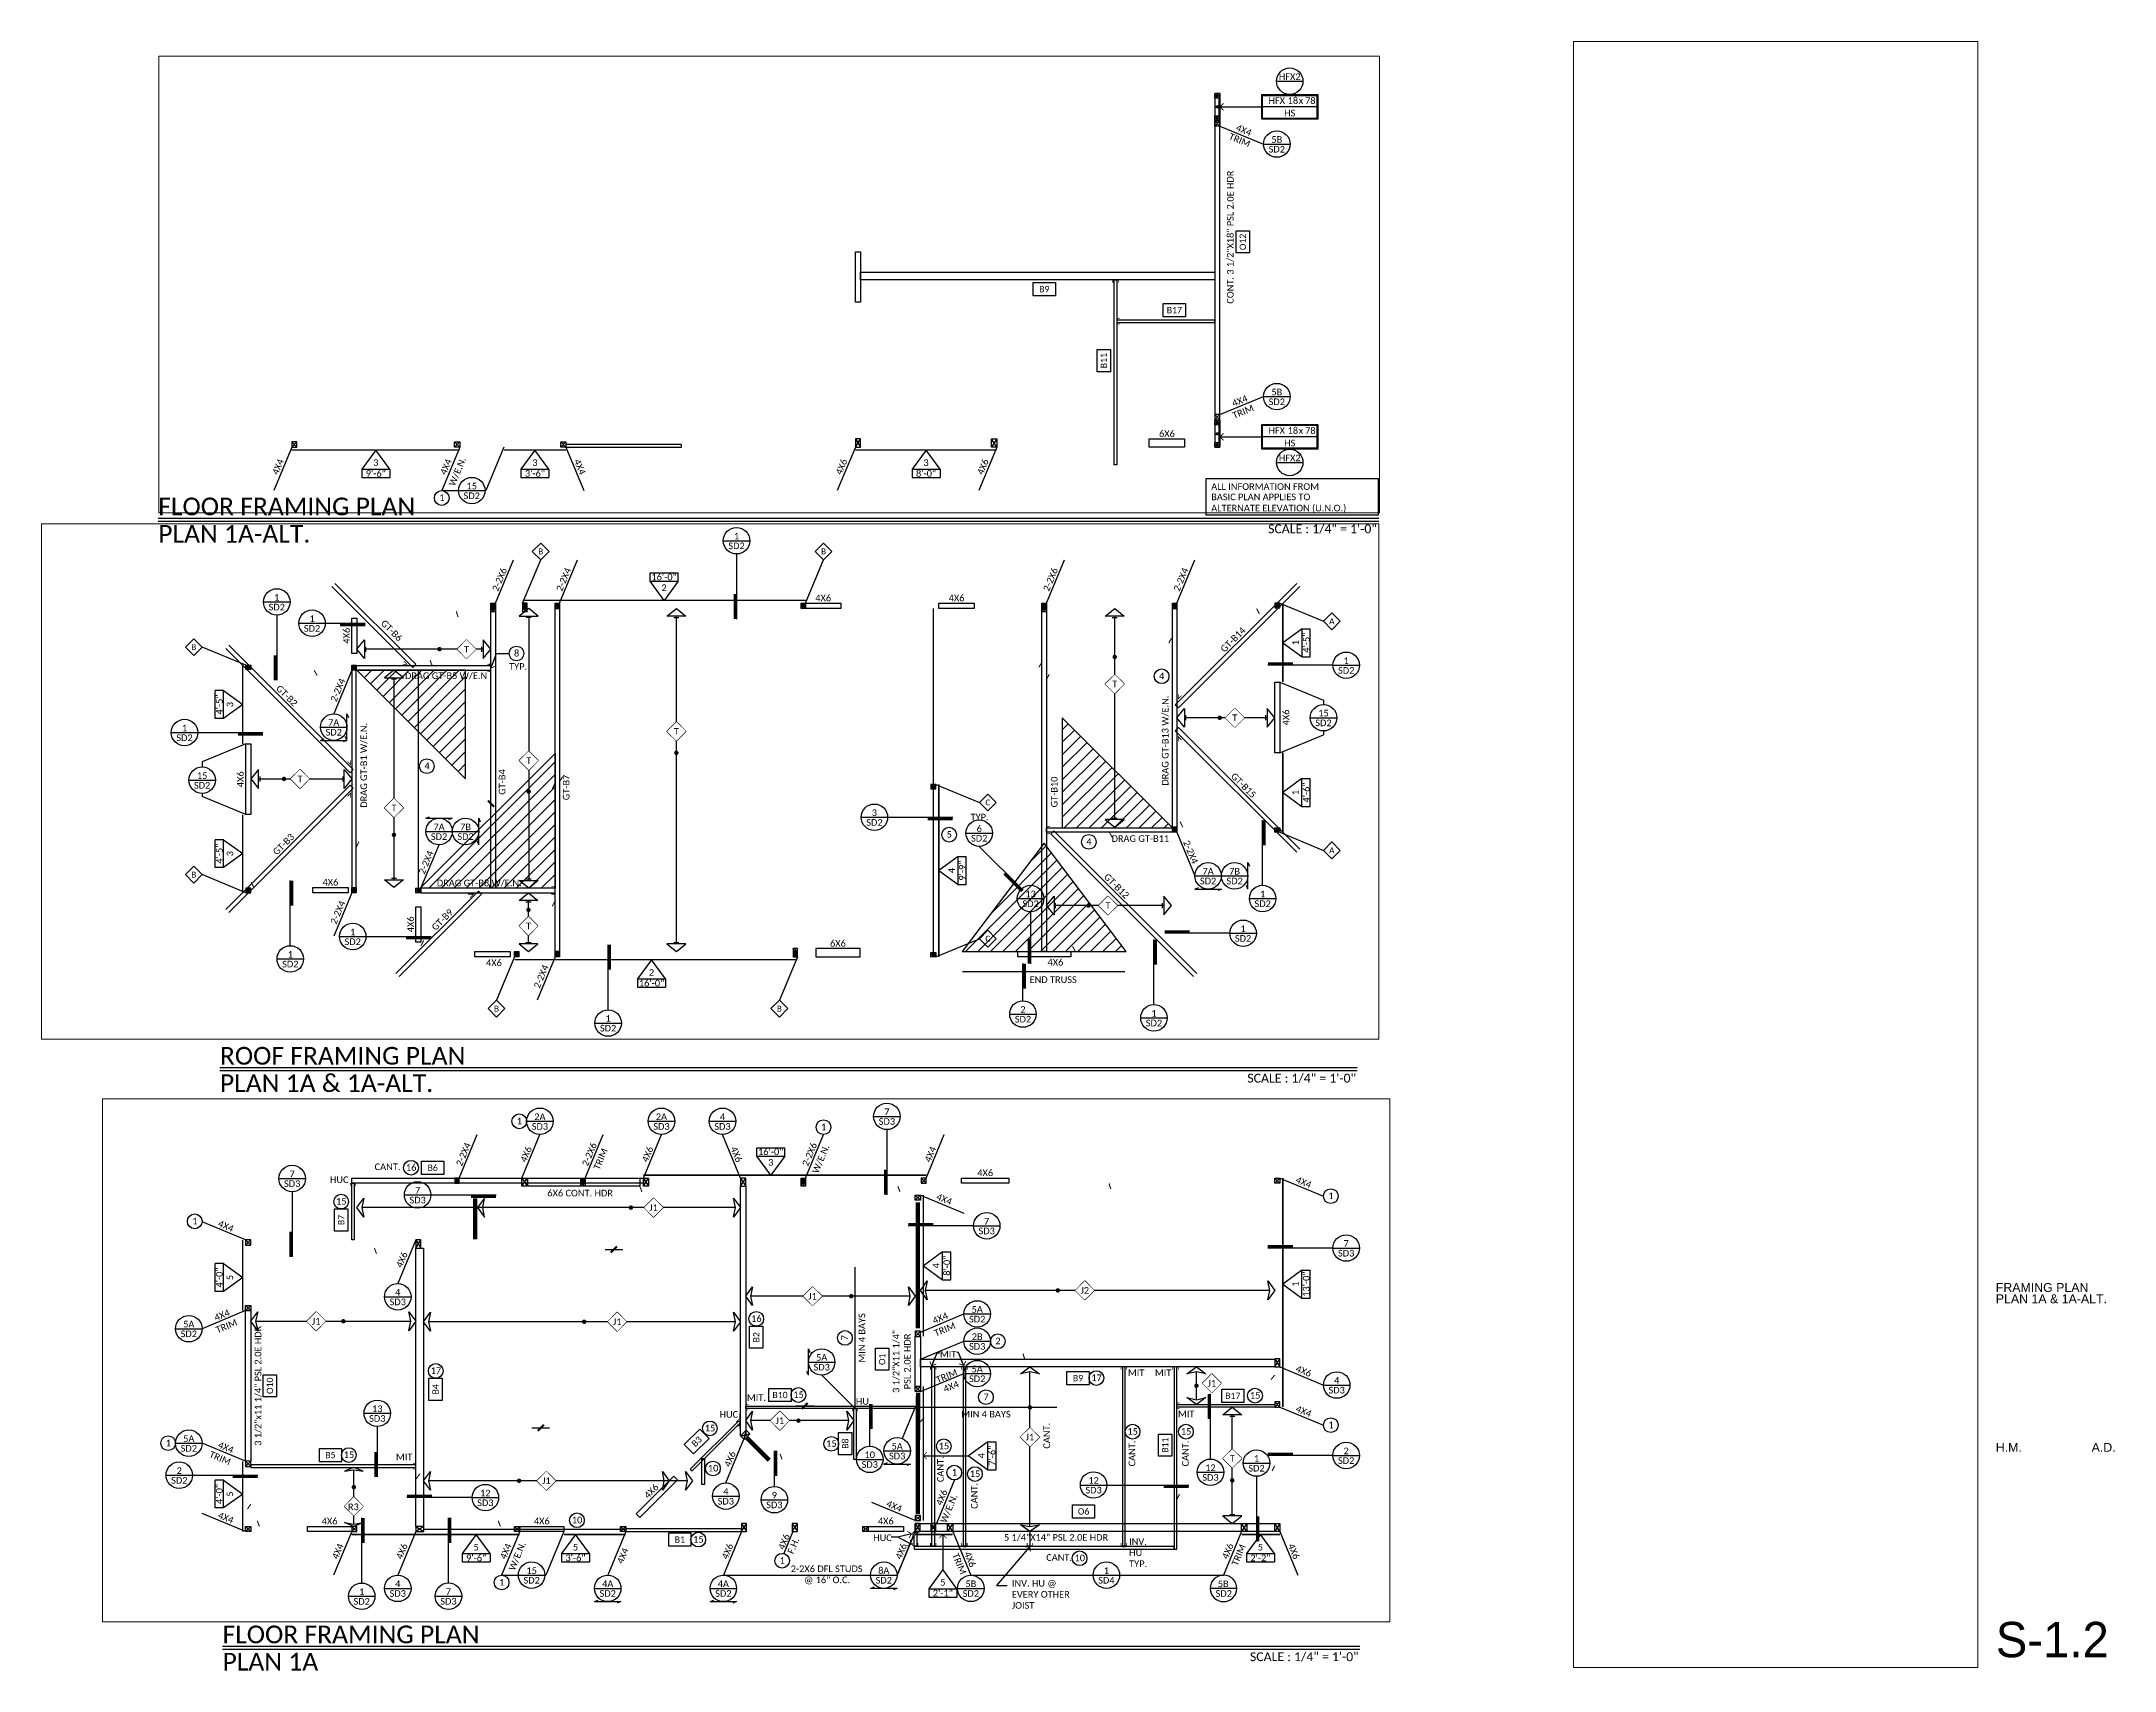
# Paper-space layout 'S-1.2' of a CAD drawing. Header units: inches. Extents: x 5.5 to 34.8, y 0.5 to 23.6.
# The model-space entities are those that its viewports show. They can reach past a viewport. Long polylines and large blocks are cut down to what shows.
import ezdxf
from ezdxf.enums import TextEntityAlignment as Align

# ---------------------------------------------------------------- set-up
doc = ezdxf.new("R2010")
doc.units = ezdxf.units.IN
doc.header["$LTSCALE"] = 24
doc.header["$MEASUREMENT"] = 0
doc.set_wipeout_variables(frame=1)
for name, pattern in [('DASHDOT2', [12.7, 6.35, -3.175, 0, -3.175]), ('DASHED', [0.75, 0.5, -0.25]), ('DASHED2', [0.375, 0.25, -0.125])]:
    doc.linetypes.add(name, pattern=pattern)
doc.layers.add('CORE_VIEWPORT', color=253, linetype='Continuous', plot=False)
for name, color, linetype in [('DE_DESCRIPTION_TITLE', 3, 'Continuous'), ('FRAME_BEAM', 5, 'Continuous'), ('FRAME_BEAR', 8, 'Continuous'), ('FRAME_BLKG', 3, 'DASHED'), ('FRAME_CALIF', 8, 'Continuous'), ('FRAME_DROP', 5, 'DASHED'), ('FRAME_HDR', 70, 'Continuous'), ('FRAME_POST', 4, 'Continuous'), ('FRAME_SWALL', 3, 'SWALL'), ('FRAME_SWTXT', 2, 'Continuous'), ('FRAME_TEXT', 2, 'Continuous')]:
    doc.layers.add(name, color=color, linetype=linetype)
doc.styles.add('A2', font='arial.ttf', dxfattribs={"width": 1.00018})
doc.styles.add('ARC-TEXT', font='CALIBRI.TTF', dxfattribs={"height": 4.5})
doc.styles.add('ARC-TITLE', font='CALIBRI.TTF')
doc.styles.add('shbd-text', font='GIL_____.TTF')
doc.linetypes.add('SWALL', pattern='A,0.25,0.25,["//",ARC-TEXT,S=0.015,R=0,X=0.01,Y=0.01],0.25', length=0.75)
doc.dimstyles.new('post tension', dxfattribs={"dimscale": 48, "dimtxt": 4.5, "dimasz": 0.09375, "dimexe": 0.09375, "dimexo": 0.09375, "dimgap": 0.03125, "dimtad": 1, "dimdec": 4, "dimzin": 3, "dimdsep": 46, "dimlunit": 4, "dimtxsty": 'ARC-TEXT', "dimblk": 'OPEN90', "dimcen": 0.0625, "dimclrd": 1, "dimclre": 2, "dimclrt": 2, "dimadec": 0, "dimazin": 0, "dimtfac": 1, "dimtdec": 4, "dimtmove": 2, "dimatfit": 0, "dimldrblk": 'LEADER-ARROW', "dimfxl": 1, "dimfrac": 2, "dimtzin": 3, "dimarcsym": 0})

psp = doc.layouts.new('S-1.2')

# ---------------------------------------------------------------- texts
at = {"layer": 'DE_DESCRIPTION_TITLE', "style": 'ARC-TITLE', "width": 1.00018}
for s, height, p in [('FLOOR FRAMING PLAN', 0.25, (7.147, 16.863)), ('PLAN 1A-ALT.', 0.25, (7.147, 16.476)), ('SCALE : 1/4" = 1\'-0"', 0.125, (22.841, 16.609)), ('ROOF FRAMING PLAN', 0.25, (8.019, 9.092)), ('PLAN 1A & 1A-ALT.', 0.25, (8.019, 8.705)), ('SCALE : 1/4" = 1\'-0"', 0.125, (22.547, 8.838)), ('FLOOR FRAMING PLAN', 0.25, (8.056, 0.907)), ('PLAN 1A', 0.25, (8.056, 0.521)), ('SCALE : 1/4" = 1\'-0"', 0.125, (22.584, 0.654))]:
    psp.add_text(s, height=height, dxfattribs=at).set_placement(p)

msp = doc.modelspace()

# ---------------------------------------------------------------- texts
at = {"layer": 'FRAME_TEXT', "style": 'ARC-TEXT'}
for s, rotation, p in [('2-2X6', 67.5, (2731.91973, 2710.59451)), ('2-2X4', 67.5, (2775.41973, 2710.59451)), ('2-2X6', 67.5, (3105.91973, 2710.59451)), ('2-2X4', 67.5, (3194.41973, 2710.59451)), ('4X6', 90, (2628.29679, 2673.81243)), ('GT-B6', 315, (2652.83683, 2674.75855)), ('GT-B14', 45, (3228.98613, 2668.62309)), ('GT-B2', 315, (2581.72421, 2630.50633)), ('2-2X4', 67.5, (2622.17386, 2635.53036)), ('DRAG GT-B13 W/E.N.', 90, (3184.0207, 2602.55688)), ('4X6', 90, (3265.92117, 2618.31243)), ('DRAG GT-B1 W/E.N.', 90, (2640.04023, 2585.79047)), ('4X6', 90, (2556.29679, 2576.31243)), ('GT-B4', 90, (2733.91616, 2574.41971)), ('GT-B7', 90, (2777.42943, 2570.76268)), ('GT-B10', 90, (3108.67819, 2567.70803)), ('GT-B15', 315, (3231.10745, 2569.62309)), ('GT-B3', 45, (2584.48613, 2529.62309)), ('2-2X4', 292.5, (3194.41973, 2525.53036)), ('2-2X4', 67.5, (2682.01222, 2518.52491)), ('DRAG GT-B8 W/E.N.', 360, (2714.8453, 2502.31243)), ('GT-B12', 315, (3144.90213, 2501.32842)), ('2-2X4', 67.5, (2622.17386, 2484.53036)), ('4X6', 90, (2671.79679, 2477.81243)), ('GT-B9', 45, (2692.29674, 2478.4337)), ('2-2X4', 67.5, (2760.17386, 2441.03036)), ('2-2X4', 67.5, (2707.42658, 2164.09451)), ('4X6', 67.5, (2749.9195, 2164.09451)), ('2-2X6', 67.5, (2792.92658, 2164.09451)), ('TRIM', 67.5, (2800.54859, 2160.93737)), ('4X6', 67.5, (2832.41973, 2164.09451)), ('4X6', 292.5, (2886.10337, 2164.09451)), ('2-2X6', 67.5, (2942.4195, 2164.09451)), ('W/E.N.', 67.5, (2950.0415, 2160.93737)), ('4X4', 67.5, (3024.41973, 2164.09451)), ('4X4', 337.5, (3273.07886, 2143.1895)), ('4X4', 337.5, (3029.07886, 2131.6895)), ('4X4', 337.5, (4234.68242, 2121.1895)), ('4X4', 337.5, (2541.51472, 2113.43537)), ('TRIM', 337.5, (4231.86983, 2114.39931)), ('4X6', 67.5, (2665.67386, 2092.53036)), ('CONT. 3 1/2"X18" PSL 2.0E HDR', 90, (4230.48683, 2051.84504)), ('4X4', 22.5, (2541.59708, 2052.99066)), ('4X4', 22.5, (3029.07886, 2050.93537)), ('TRIM', 22.5, (2544.68466, 2045.53658)), ('3 1/2"x11 1/4" PSL 2.0E HDR', 90, (2568.30528, 2008.31243)), ('3 1/2"X11 1/4"', 90, (3001.36794, 2024.81243)), ('PSL 2.0E HDR', 90, (3009.05798, 2024.81243)), ('TRIM', 22.5, (3032.236, 2043.31336)), ('TRIM', 22.49999999, (3033.52889, 2011.58736)), ('4X6', 337.5, (3273.07886, 2014.9395)), ('4X4', 22.49999999, (3036.45576, 2004.52128)), ('4X4', 337.5, (3273.07886, 1987.6895)), ('TRIM', 337.5, (2537.64147, 1955.90084)), ('4X4', 337.5, (2541.51472, 1963.18537)), ('4X6', 67.5, (2888.36593, 1957.18501)), ('4X4', 22.5, (4234.68242, 1937.43537)), ('4X6', 45, (2834.22141, 1934.17208)), ('4X4', 337.50000001, (2995.17275, 1923.28412)), ('4X6', 67.5, (3032.04179, 1931.09629)), ('W/E.N.', 67.5, (3036.99176, 1923.64325)), ('TRIM', 22.5, (4236.96704, 1930.00453)), ('4X4', 337.5, (2541.51472, 1915.43537)), ('4X6', 360, (2613.29679, 1912.81243)), ('4X4', 67.5, (2622.17386, 1894.53036)), ('4X6', 67.5, (2665.67386, 1894.53036)), ('4X4', 67.5, (2736.18857, 1894.53036)), ('W/E.N.', 67.5, (2744.00534, 1891.29255)), ('4X6', 67.5, (2886.67386, 1894.53036)), ('4X6', 67.5, (2925.05161, 1900.95997)), ('F.H.', 67.5, (2931.4091, 1898.32661)), ('4X6', 67.5, (3004.56336, 1894.53036)), ('4X6', 67.5, (3226.21757, 1894.6359)), ('TRIM', 67.5, (3233.64308, 1892.02474)), ('4X6', 292.5, (3264.4343, 1894.49518)), ('4X4', 67.5, (3583.77741, 1894.53036)), ('4X4', 67.5, (3697.79213, 1894.53036)), ('W/E.N.', 67.5, (3705.60889, 1891.29255)), ('4X4', 292.5, (3782.05257, 1894.49518)), ('4X6', 67.5, (3966.27741, 1894.53036)), ('4X6', 67.5, (4062.27741, 1894.53036)), ('4X4', 67.49999997, (2815.51988, 1891.49363)), ('TRIM', 292.5, (3037.4201, 1886.06259)), ('4X6', 292.5, (3044.68136, 1889.0703))]:
    msp.add_text(s, height=4.5, rotation=rotation, dxfattribs=at).set_placement(p, align=Align.BOTTOM_CENTER)
for s, p in [('4X6', (2948.29679, 2695.81243)), ('4X6', (3038.79679, 2695.81243)), ('DRAG GT-B5 W/E.N', (2692.31939, 2643.04356)), ('DRAG GT-B11', (3163.5576, 2532.46024)), ('4X6', (2613.79679, 2502.81243)), ('6X6', (2958.28712, 2461.31243)), ('4X6', (2724.82425, 2448.15902)), ('4X6', (3105.92365, 2448.49619)), ('END TRUSS', (3104.39019, 2436.67287)), ('4X6', (3058.29679, 2149.31243)), ('6X6 CONT. HDR', (2783.33755, 2135.53507)), ('4X6', (2757.31151, 1912.81243)), ('4X6', (2990.79679, 1912.81243)), ('6X6', (4183.90035, 1914.81243)), ('5 1/4"X14" PSL 2.0E HDR', (3106.3971, 1901.76222))]:
    msp.add_text(s, height=4.5, dxfattribs=at).set_placement(p, align=Align.BOTTOM_CENTER)
for s, p in [('TYP.', (3048.30812, 2548.41302)), ('CANT. ', (2643.86354, 2154.74263)), ('HUC', (2613.57848, 2145.9683)), ('MIT', (3027.51182, 2027.50655)), ('MIT', (3155.13063, 2014.91984)), ('MIT', (3173.47226, 2014.91984)), ('MIT', (2658.34321, 1957.68424)), ('CANT. ', (3099.71419, 1889.43859))]:
    msp.add_text(s, height=4.5, dxfattribs=at).set_placement(p)
for p in [(3160.15711, 1953.55353), (3196.39615, 1953.55353), (3030.13041, 1942.88355), (3053.13564, 1924.7559)]:
    msp.add_text('CANT. ', height=4.5, rotation=90, dxfattribs=at).set_placement(p)
at = {"layer": 'FRAME_TEXT', "char_height": 4.5, "attachment_point": 1, "style": 'ARC-TEXT'}
for s, width, insert in [('HUC', 6.5342096, (2982.24853, 1907.38004)), ('INV.\\PHU\\PTYP.', 6.5081635, (3155.96878, 1904.72684)), ('\\pi0.97723;2-2X6 DFL STUDS \\P\\pi10.052;@ 16" O.C.', 50.6167644, (2925.30176, 1886.27612)), ('INV. HU @ EVERY OTHER JOIST', 45.867842, (3076.38168, 1876.43348))]:
    msp.add_mtext_dynamic_manual_height_columns(s, width=width, gutter_width=22.5, heights=[0], dxfattribs=dict(at, insert=insert))

# ---------------------------------------------------------------- blocks, each defined once
blk = doc.blocks.new('SHEET-NO.')
at = {"color": 2, "linetype": 'Continuous', "style": 'A2'}
for tag, p in [('SHT_NAME_1', (39.131, 5.877)), ('SHT_NAME_2', (39.131, 5.717)), ('SHT_NAME_3', (39.131, 5.557)), ('SHT_NAME_4', (39.131, 5.38)), ('SHT_NAME_5', (39.131, 5.204)), ('DESIGNED', (39.131, 3.608)), ('CHECKED', (40.381, 3.608))]:
    blk.add_attdef(tag, p, '', height=0.125, dxfattribs=at)
at = {"color": 3, "linetype": 'Continuous', "ltscale": 12, "style": 'shbd-text'}
blk.add_attdef('SHT-NO.', (39.131, 0.709), '', height=0.5, dxfattribs=at)
blk = doc.blocks.new('NOTE_ALT_ELV')
blk.add_lwpolyline([(-116.8, 26.8), (0, 26.8), (0, 2), (-116.8, 2)], close=True)
at = {"color": 0, "style": 'ARC-TEXT'}
for s, p in [('ALL INFORMATION FROM', (-113.4, 19.1)), ('BASIC PLAN APPLIES TO', (-113.4, 12.1)), ('ALTERNATE ELEVATION (U.N.O.)', (-113.4, 4.5))]:
    blk.add_text(s, height=4.5, dxfattribs=at).set_placement(p)
blk = doc.blocks.new('*U68')
at = {"color": 1}
blk.add_lwpolyline([(1.9, 3.6, 0.688, 0.688, 0), (0, 0, 0, 0, 0), (135, 43.5, 0.688, 0.688, 0), (133.1, 39.8, 0.688, 0.688, 0)], format="xyseb", dxfattribs=at)
blk = doc.blocks.new('*U69')
for p, q in [((6.1, -1.7), (6.1, 1.7)), ((141.4, -1.7), (141.4, 1.7)), ((142.3, 0), (5.2, 0))]:
    blk.add_line(p, q)
for points in [[(5.2, -6.4), (0, 0), (5.2, 6.4)], [(47.7, 0), (54.1, -6.4), (60.4, 0), (54.1, 6.4)], [(142.3, -6.4), (147.5, 0), (142.3, 6.4)]]:
    blk.add_lwpolyline(points, close=True)
at = {"color": 1, "const_width": 1.5}
blk.add_lwpolyline([(36.5, 0, 1), (35, 0, 1)], format="xyb", close=True, dxfattribs=at)
at = {"style": 'ARC-TEXT', "width": 1.00018}
blk.add_attdef('FRM', text='', height=4.5, rotation=270, dxfattribs=at).set_placement((54.1, 0), align=Align.MIDDLE_CENTER)
blk.add_wipeout([(60.4, 0), (54.1, 6.4), (47.7, 0), (54.1, -6.4)])
blk = doc.blocks.new('*U70')
at = {"color": 1}
blk.add_lwpolyline([(-2, 3.6, 0.688, 0.688, 0), (0, 0, 0, 0, 0), (40.9, 147.5, 0.688, 0.688, 0), (42.9, 143.9, 0.688, 0.688, 0)], format="xyseb", dxfattribs=at)
blk = doc.blocks.new('*U71')
for p, q in [((6.1, -1.7), (6.1, 1.7)), ((62.4, -1.7), (62.4, 1.7)), ((63.3, 0), (5.2, 0))]:
    blk.add_line(p, q)
for points in [[(5.2, -6.4), (0, 0), (5.2, 6.4)], [(28.8, 0), (35.1, -6.4), (41.5, 0), (35.1, 6.4)], [(63.3, -6.4), (68.5, 0), (63.3, 6.4)]]:
    blk.add_lwpolyline(points, close=True)
at = {"style": 'ARC-TEXT', "width": 1.00018}
blk.add_attdef('FRM', text='', height=4.5, rotation=180, dxfattribs=at).set_placement((35.1, 0), align=Align.MIDDLE_CENTER)
blk.add_wipeout([(41.5, 0), (35.1, 6.4), (28.8, 0), (35.1, -6.4)])
at = {"color": 1, "const_width": 1.5}
blk.add_lwpolyline([(46.7, 0, 1), (45.2, 0, 1)], format="xyb", close=True, dxfattribs=at)
blk = doc.blocks.new('*U72')
for p, q in [((6.1, -1.7), (6.1, 1.7)), ((183.9, -1.7), (183.9, 1.7)), ((184.8, 0), (5.2, 0))]:
    blk.add_line(p, q)
for points in [[(5.2, -6.4), (0, 0), (5.2, 6.4)], [(80.3, 0), (86.7, -6.4), (93, 0), (86.7, 6.4)], [(184.8, -6.4), (190, 0), (184.8, 6.4)]]:
    blk.add_lwpolyline(points, close=True)
at = {"color": 1, "const_width": 1.5}
blk.add_lwpolyline([(66.4, 0, 1), (64.9, 0, 1)], format="xyb", close=True, dxfattribs=at)
at = {"style": 'ARC-TEXT', "width": 1.00018}
blk.add_attdef('FRM', text='', height=4.5, rotation=270, dxfattribs=at).set_placement((86.7, 0), align=Align.MIDDLE_CENTER)
blk.add_wipeout([(93, 0), (86.7, 6.4), (80.3, 0), (86.7, -6.4)])
blk = doc.blocks.new('TEC_STICK')
at = {"color": 1}
blk.add_line((-6, 0), (6, 0), dxfattribs=at)
at = {"color": 1, "const_width": 1.5}
blk.add_lwpolyline([(-2.1, -2.1), (2.1, 2.1)], dxfattribs=at)
blk = doc.blocks.new('*U73')
at = {"color": 1}
blk.add_lwpolyline([(1.9, 3.7, 0.688, 0.688, 0), (0, 0, 0, 0, 0), (91, 30.4, 0.688, 0.688, 0), (89.1, 26.8, 0.688, 0.688, 0)], format="xyseb", dxfattribs=at)
blk = doc.blocks.new('*U74')
for p, q in [((6.1, -1.7), (6.1, 1.7)), ((33.9, -1.7), (33.9, 1.7)), ((34.8, 0), (5.2, 0))]:
    blk.add_line(p, q)
for points in [[(5.2, -6.4), (0, 0), (5.2, 6.4)], [(16.2, 0), (22.6, -6.4), (29, 0), (22.6, 6.4)], [(34.8, -6.4), (40, 0), (34.8, 6.4)]]:
    blk.add_lwpolyline(points, close=True)
at = {"style": 'ARC-TEXT', "width": 1.00018}
blk.add_attdef('FRM', text='', height=4.5, rotation=90, dxfattribs=at).set_placement((22.6, 0), align=Align.MIDDLE_CENTER)
blk.add_wipeout([(29, 0), (22.6, 6.4), (16.2, 0), (22.6, -6.4)])
at = {"color": 1, "const_width": 1.5}
blk.add_lwpolyline([(12.4, 0, 1), (10.9, 0, 1)], format="xyb", close=True, dxfattribs=at)
blk = doc.blocks.new('*U75')
at = {"color": 1}
blk.add_lwpolyline([(1.9, 3.7, 0.688, 0.688, 0), (0, 0, 0, 0, 0), (85, 28.5, 0.688, 0.688, 0), (83.1, 24.9, 0.688, 0.688, 0)], format="xyseb", dxfattribs=at)
blk = doc.blocks.new('*U76')
for p, q in [((6.1, -1.7), (6.1, 1.7)), ((142.4, -1.7), (142.4, 1.7)), ((143.3, 0), (5.2, 0))]:
    blk.add_line(p, q)
for points in [[(5.2, -6.4), (0, 0), (5.2, 6.4)], [(45, 0), (51.3, -6.4), (57.7, 0), (51.3, 6.4)], [(143.3, -6.4), (148.5, 0), (143.3, 6.4)]]:
    blk.add_lwpolyline(points, close=True)
at = {"color": 1, "const_width": 1.5}
blk.add_lwpolyline([(33.7, 0, 1), (32.2, 0, 1)], format="xyb", close=True, dxfattribs=at)
at = {"style": 'ARC-TEXT', "width": 1.00018}
blk.add_attdef('FRM', text='', height=4.5, rotation=90, dxfattribs=at).set_placement((51.3, 0), align=Align.MIDDLE_CENTER)
blk.add_wipeout([(57.7, 0), (51.3, 6.4), (45, 0), (51.3, -6.4)])
blk = doc.blocks.new('*U77')
at = {"color": 1}
blk.add_lwpolyline([(-1.8, 3.7, 0.688, 0.688, 0), (0, 0, 0, 0, 0), (50.2, 148.5, 0.688, 0.688, 0), (52, 144.8, 0.688, 0.688, 0)], format="xyseb", dxfattribs=at)
blk = doc.blocks.new('*U78')
for p, q in [((6.1, -1.7), (6.1, 1.7)), ((60.4, -1.7), (60.4, 1.7)), ((61.3, 0), (5.2, 0))]:
    blk.add_line(p, q)
for points in [[(5.2, -6.4), (0, 0), (5.2, 6.4)], [(33, 0), (39.4, -6.4), (45.8, 0), (39.4, 6.4)], [(61.3, -6.4), (66.5, 0), (61.3, 6.4)]]:
    blk.add_lwpolyline(points, close=True)
at = {"style": 'ARC-TEXT', "width": 1.00018}
blk.add_attdef('FRM', text='', height=4.5, dxfattribs=at).set_placement((39.4, 0), align=Align.MIDDLE_CENTER)
blk.add_wipeout([(45.8, 0), (39.4, 6.4), (33, 0), (39.4, -6.4)])
at = {"color": 1, "const_width": 1.5}
blk.add_lwpolyline([(29.9, 0, 1), (28.4, 0, 1)], format="xyb", close=True, dxfattribs=at)
blk = doc.blocks.new('*U79')
at = {"color": 1}
blk.add_lwpolyline([(2.2, 3.5, 0.687, 0.687, 0), (0, 0, 0, 0, 0), (327.5, 81.1, 0.687, 0.687, 0), (325.3, 77.6, 0.687, 0.687, 0)], format="xyseb", dxfattribs=at)
blk = doc.blocks.new('*U80')
for p, q in [((6.1, -1.7), (6.1, 1.7)), ((226.9, -1.7), (226.9, 1.7)), ((227.8, 0), (5.2, 0))]:
    blk.add_line(p, q)
for points in [[(5.2, -6.4), (0, 0), (5.2, 6.4)], [(77.1, 0), (83.5, -6.4), (89.8, 0), (83.5, 6.4)], [(227.8, -6.4), (233, 0), (227.8, 6.4)]]:
    blk.add_lwpolyline(points, close=True)
at = {"style": 'ARC-TEXT', "width": 1.00018}
blk.add_attdef('FRM', text='', height=4.5, rotation=90, dxfattribs=at).set_placement((83.5, 0), align=Align.MIDDLE_CENTER)
blk.add_wipeout([(89.8, 0), (83.5, 6.4), (77.1, 0), (83.5, -6.4)])
at = {"color": 1, "const_width": 1.5}
blk.add_lwpolyline([(98.8, 0, 1), (97.3, 0, 1)], format="xyb", close=True, dxfattribs=at)
blk = doc.blocks.new('*U169')
for p, q in [((0, 5.5), (1.5, 5.5)), ((0, 0), (0, 5.5)), ((1.5, 0), (0, 0)), ((1.5, 5.5), (3, 5.5)), ((1.5, 0), (1.5, 5.5)), ((1.5, 5.5), (1.5, 0)), ((3, 0), (1.5, 0)), ((3, 5.5), (3, 0))]:
    blk.add_line(p, q)
at = {"color": 1}
for p, q in [((0, 0), (1.5, 5.5)), ((0, 5.5), (1.5, 0)), ((1.5, 0), (3, 5.5)), ((1.5, 5.5), (3, 0))]:
    blk.add_line(p, q, dxfattribs=at)
blk = doc.blocks.new('*U82')
for p, q in [((0, 3.5), (1.5, 3.5)), ((0, 0), (0, 3.5)), ((1.5, 0), (0, 0)), ((1.5, 3.5), (3, 3.5)), ((1.5, 0), (1.5, 3.5)), ((1.5, 3.5), (1.5, 0)), ((3, 0), (1.5, 0)), ((3, 3.5), (3, 0))]:
    blk.add_line(p, q)
at = {"color": 1}
for p, q in [((0, 0), (1.5, 3.5)), ((0, 3.5), (1.5, 0)), ((1.5, 0), (3, 3.5)), ((1.5, 3.5), (3, 0))]:
    blk.add_line(p, q, dxfattribs=at)
blk = doc.blocks.new('*U171')
for p, q in [((0, 5.5), (1.5, 5.5)), ((0, 0), (0, 5.5)), ((1.5, 0), (0, 0)), ((1.5, 5.5), (3, 5.5)), ((1.5, 0), (1.5, 5.5)), ((1.5, 5.5), (1.5, 0)), ((3, 0), (1.5, 0)), ((3, 5.5), (3, 0))]:
    blk.add_line(p, q)
at = {"color": 1}
for p, q in [((0, 0), (1.5, 5.5)), ((0, 5.5), (1.5, 0)), ((1.5, 0), (3, 5.5)), ((1.5, 5.5), (3, 0))]:
    blk.add_line(p, q, dxfattribs=at)
blk = doc.blocks.new('*U85')
for p, q in [((0, 3.5), (1.5, 3.5)), ((0, 0), (0, 3.5)), ((1.5, 0), (0, 0)), ((1.5, 3.5), (3, 3.5)), ((1.5, 0), (1.5, 3.5)), ((1.5, 3.5), (1.5, 0)), ((3, 0), (1.5, 0)), ((3, 3.5), (3, 0))]:
    blk.add_line(p, q)
at = {"color": 1}
for p, q in [((0, 0), (1.5, 3.5)), ((0, 3.5), (1.5, 0)), ((1.5, 0), (3, 3.5)), ((1.5, 3.5), (3, 0))]:
    blk.add_line(p, q, dxfattribs=at)
blk = doc.blocks.new('*U86')
for p, q in [((0, 3.5), (1.5, 3.5)), ((0, 0), (0, 3.5)), ((1.5, 0), (0, 0)), ((1.5, 3.5), (3, 3.5)), ((1.5, 0), (1.5, 3.5)), ((1.5, 3.5), (1.5, 0)), ((3, 0), (1.5, 0)), ((3, 3.5), (3, 0))]:
    blk.add_line(p, q)
at = {"color": 1}
for p, q in [((0, 0), (1.5, 3.5)), ((0, 3.5), (1.5, 0)), ((1.5, 0), (3, 3.5)), ((1.5, 3.5), (3, 0))]:
    blk.add_line(p, q, dxfattribs=at)
blk = doc.blocks.new('*U87')
for p, q in [((0, 3.5), (1.5, 3.5)), ((0, 0), (0, 3.5)), ((1.5, 0), (0, 0)), ((1.5, 3.5), (3, 3.5)), ((1.5, 0), (1.5, 3.5)), ((1.5, 3.5), (1.5, 0)), ((3, 0), (1.5, 0)), ((3, 3.5), (3, 0))]:
    blk.add_line(p, q)
at = {"color": 1}
for p, q in [((0, 0), (1.5, 3.5)), ((0, 3.5), (1.5, 0)), ((1.5, 0), (3, 3.5)), ((1.5, 3.5), (3, 0))]:
    blk.add_line(p, q, dxfattribs=at)
blk = doc.blocks.new('*U88')
for p, q in [((0, 3.5), (1.5, 3.5)), ((0, 0), (0, 3.5)), ((1.5, 0), (0, 0)), ((1.5, 3.5), (3, 3.5)), ((1.5, 0), (1.5, 3.5)), ((1.5, 3.5), (1.5, 0)), ((3, 0), (1.5, 0)), ((3, 3.5), (3, 0))]:
    blk.add_line(p, q)
at = {"color": 1}
for p, q in [((0, 0), (1.5, 3.5)), ((0, 3.5), (1.5, 0)), ((1.5, 0), (3, 3.5)), ((1.5, 3.5), (3, 0))]:
    blk.add_line(p, q, dxfattribs=at)
blk = doc.blocks.new('*U89')
for p, q in [((0, 3.5), (1.5, 3.5)), ((0, 0), (0, 3.5)), ((1.5, 0), (0, 0)), ((1.5, 3.5), (3, 3.5)), ((1.5, 0), (1.5, 3.5)), ((1.5, 3.5), (1.5, 0)), ((3, 0), (1.5, 0)), ((3, 3.5), (3, 0))]:
    blk.add_line(p, q)
at = {"color": 1}
for p, q in [((0, 0), (1.5, 3.5)), ((0, 3.5), (1.5, 0)), ((1.5, 0), (3, 3.5)), ((1.5, 3.5), (3, 0))]:
    blk.add_line(p, q, dxfattribs=at)
blk = doc.blocks.new('*U90')
for p, q in [((0, 3.5), (1.5, 3.5)), ((0, 0), (0, 3.5)), ((1.5, 0), (0, 0)), ((1.5, 3.5), (3, 3.5)), ((1.5, 0), (1.5, 3.5)), ((1.5, 3.5), (1.5, 0)), ((3, 0), (1.5, 0)), ((3, 3.5), (3, 0))]:
    blk.add_line(p, q)
at = {"color": 1}
for p, q in [((0, 0), (1.5, 3.5)), ((0, 3.5), (1.5, 0)), ((1.5, 0), (3, 3.5)), ((1.5, 3.5), (3, 0))]:
    blk.add_line(p, q, dxfattribs=at)
blk = doc.blocks.new('*U107')
for p, q in [((0, 3.5), (0, 0)), ((3.5, 3.5), (0, 3.5)), ((0, 0), (3.5, 0)), ((3.5, 0), (3.5, 3.5))]:
    blk.add_line(p, q)
at = {"color": 1}
for p, q in [((0, 3.5), (3.5, 0)), ((0, 0), (3.5, 3.5))]:
    blk.add_line(p, q, dxfattribs=at)
blk = doc.blocks.new('*U93')
at = {"color": 1}
blk.add_lwpolyline([(1.9, 3.7, 0.688, 0.688, 0), (0, 0, 0, 0, 0), (66.5, 22.9, 0.688, 0.688, 0), (64.6, 19.3, 0.688, 0.688, 0)], format="xyseb", dxfattribs=at)
blk = doc.blocks.new('*U94')
for p, q in [((6.1, -1.7), (6.1, 1.7)), ((72.9, -1.7), (72.9, 1.7)), ((73.8, 0), (5.2, 0))]:
    blk.add_line(p, q)
for points in [[(5.2, -6.4), (0, 0), (5.2, 6.4)], [(28.5, 0), (34.8, -6.4), (41.2, 0), (34.8, 6.4)], [(73.8, -6.4), (79, 0), (73.8, 6.4)]]:
    blk.add_lwpolyline(points, close=True)
at = {"color": 1, "const_width": 1.5}
blk.add_lwpolyline([(50.5, 0, 1), (49, 0, 1)], format="xyb", close=True, dxfattribs=at)
at = {"style": 'ARC-TEXT', "width": 1.00018}
blk.add_attdef('FRM', text='', height=4.5, rotation=90, dxfattribs=at).set_placement((34.8, 0), align=Align.MIDDLE_CENTER)
blk.add_wipeout([(41.2, 0), (34.8, 6.4), (28.5, 0), (34.8, -6.4)])
blk = doc.blocks.new('*U159')
at = {"color": 1}
blk.add_lwpolyline([(2.6, 3.2, 0.688, 0.688, 0), (0, 0, 0, 0, 0), (240.5, 31.9, 0.688, 0.688, 0), (237.9, 28.7, 0.688, 0.688, 0)], format="xyseb", dxfattribs=at)
blk = doc.blocks.new('*U177')
blk.add_line((108.4, 0), (3.3, 0))
for points in [[(4.7, -6.4), (4.7, -6.4), (0, 0), (4.7, 6.4), (4.7, 6.4), (3.3, 0), (4.7, -6.4)], [(41.3, 0), (47.6, -6.4), (54, 0), (47.6, 6.4)], [(107.1, 6.4), (107.1, 6.4), (111.7, 0), (107.1, -6.4), (107.1, -6.4), (108.4, 0), (107.1, 6.4)]]:
    blk.add_lwpolyline(points, close=True)
at = {"color": 1, "const_width": 1.5}
blk.add_lwpolyline([(28.2, 0, 1), (26.7, 0, 1)], format="xyb", close=True, dxfattribs=at)
at = {"style": 'ARC-TEXT', "width": 1.00018}
blk.add_attdef('FRM', text='', height=4.5, rotation=90, dxfattribs=at).set_placement((47.6, 0), align=Align.MIDDLE_CENTER)
blk.add_wipeout([(54, 0), (47.6, 6.4), (41.3, 0), (47.6, -6.4)])
blk = doc.blocks.new('*U95')
at = {"color": 1}
blk.add_lwpolyline([(-1.3, 3.9, 0.688, 0.688, 0), (0, 0, 0, 0, 0), (57.1, 119.5, 0.688, 0.688, 0), (58.4, 115.6, 0.688, 0.688, 0)], format="xyseb", dxfattribs=at)
blk = doc.blocks.new('*U96')
blk.add_line((237.2, 0), (3.3, 0))
for points in [[(4.7, -6.4), (4.7, -6.4), (0, 0), (4.7, 6.4), (4.7, 6.4), (3.3, 0), (4.7, -6.4)], [(105.2, 0), (111.6, -6.4), (118, 0), (111.6, 6.4)], [(235.8, 6.4), (235.8, 6.4), (240.5, 0), (235.8, -6.4), (235.8, -6.4), (237.2, 0), (235.8, 6.4)]]:
    blk.add_lwpolyline(points, close=True)
at = {"color": 1, "const_width": 1.5}
blk.add_lwpolyline([(94, 0, 1), (92.5, 0, 1)], format="xyb", close=True, dxfattribs=at)
at = {"style": 'ARC-TEXT', "width": 1.00018}
blk.add_attdef('FRM', text='', height=4.5, rotation=360, dxfattribs=at).set_placement((111.6, 0), align=Align.MIDDLE_CENTER)
blk.add_wipeout([(118, 0), (111.6, 6.4), (105.2, 0), (111.6, -6.4)])
blk = doc.blocks.new('*U97')
at = {"color": 1}
blk.add_lwpolyline([(-1.5, 3.8, 0.688, 0.688, 0), (0, 0, 0, 0, 0), (94.6, 231, 0.688, 0.688, 0), (96.1, 227.2, 0.688, 0.688, 0)], format="xyseb", dxfattribs=at)
blk = doc.blocks.new('*U98')
blk.add_line((211.8, 0), (3.3, 0))
for points in [[(4.7, -6.4), (4.7, -6.4), (0, 0), (4.7, 6.4), (4.7, 6.4), (3.3, 0), (4.7, -6.4)], [(125.1, 0), (131.5, -6.4), (137.8, 0), (131.5, 6.4)], [(210.5, 6.4), (210.5, 6.4), (215.2, 0), (210.5, -6.4), (210.5, -6.4), (211.8, 0), (210.5, 6.4)]]:
    blk.add_lwpolyline(points, close=True)
at = {"color": 1, "const_width": 1.5}
blk.add_lwpolyline([(109.8, 0, 1), (108.3, 0, 1)], format="xyb", close=True, dxfattribs=at)
at = {"style": 'ARC-TEXT', "width": 1.00018}
blk.add_attdef('FRM', text='', height=4.5, rotation=360, dxfattribs=at).set_placement((131.5, 0), align=Align.MIDDLE_CENTER)
blk.add_wipeout([(137.8, 0), (131.5, 6.4), (125.1, 0), (131.5, -6.4)])
blk = doc.blocks.new('*U99')
blk.add_line((179.1, 0), (3.3, 0))
for points in [[(4.7, -6.4), (4.7, -6.4), (0, 0), (4.7, 6.4), (4.7, 6.4), (3.3, 0), (4.7, -6.4)], [(77, 0), (83.4, -6.4), (89.7, 0), (83.4, 6.4)], [(162.1, 6.4), (162.1, 6.4), (166.8, 0), (162.1, -6.4), (162.1, -6.4), (163.4, 0), (162.1, 6.4)], [(177.8, 6.4), (177.8, 6.4), (182.5, 0), (177.8, -6.4), (177.8, -6.4), (179.1, 0), (177.8, 6.4)]]:
    blk.add_lwpolyline(points, close=True)
at = {"color": 1, "const_width": 1.5}
blk.add_lwpolyline([(65.6, 0, 1), (64.1, 0, 1)], format="xyb", close=True, dxfattribs=at)
at = {"style": 'ARC-TEXT', "width": 1.00018}
blk.add_attdef('FRM', text='', height=4.5, rotation=360, dxfattribs=at).set_placement((83.4, 0), align=Align.MIDDLE_CENTER)
blk.add_wipeout([(89.7, 0), (83.4, 6.4), (77, 0), (83.4, -6.4)])
blk = doc.blocks.new('*U100')
at = {"color": 1}
blk.add_lwpolyline([(-1.5, 3.8, 0.688, 0.688, 0), (0, 0, 0, 0, 0), (78.5, 185.5, 0.688, 0.688, 0), (80, 181.7, 0.688, 0.688, 0)], format="xyseb", dxfattribs=at)
blk = doc.blocks.new('*U101')
blk.add_line((111.7, 0), (3.3, 0))
for points in [[(4.7, -6.4), (4.7, -6.4), (0, 0), (4.7, 6.4), (4.7, 6.4), (3.3, 0), (4.7, -6.4)], [(39.1, 0), (45.4, -6.4), (51.8, 0), (45.4, 6.4)], [(110.4, 6.4), (110.4, 6.4), (115.1, 0), (110.4, -6.4), (110.4, -6.4), (111.7, 0), (110.4, 6.4)]]:
    blk.add_lwpolyline(points, close=True)
at = {"color": 1, "const_width": 1.5}
blk.add_lwpolyline([(72.4, 0, 1), (70.9, 0, 1)], format="xyb", close=True, dxfattribs=at)
at = {"style": 'ARC-TEXT', "width": 1.00018}
blk.add_attdef('FRM', text='', height=4.5, rotation=360, dxfattribs=at).set_placement((45.4, 0), align=Align.MIDDLE_CENTER)
blk.add_wipeout([(51.8, 0), (45.4, 6.4), (39.1, 0), (45.4, -6.4)])
blk = doc.blocks.new('*U102')
blk.add_line((70, 0), (3.3, 0))
for points in [[(4.7, -6.4), (4.7, -6.4), (0, 0), (4.7, 6.4), (4.7, 6.4), (3.3, 0), (4.7, -6.4)], [(16.9, 0), (23.2, -6.4), (29.6, 0), (23.2, 6.4)], [(68.6, 6.4), (68.6, 6.4), (73.3, 0), (68.6, -6.4), (68.6, -6.4), (70, 0), (68.6, 6.4)]]:
    blk.add_lwpolyline(points, close=True)
at = {"style": 'ARC-TEXT', "width": 1.00018}
blk.add_attdef('FRM', text='', height=4.5, rotation=360, dxfattribs=at).set_placement((23.2, 0), align=Align.MIDDLE_CENTER)
blk.add_wipeout([(29.6, 0), (23.2, 6.4), (16.9, 0), (23.2, -6.4)])
at = {"color": 1, "const_width": 1.5}
blk.add_lwpolyline([(36.6, 0, 1), (35.1, 0, 1)], format="xyb", close=True, dxfattribs=at)
blk = doc.blocks.new('*U103')
blk.add_line((257.1, 0), (3.3, 0))
for points in [[(4.7, -6.4), (4.7, -6.4), (0, 0), (4.7, 6.4), (4.7, 6.4), (3.3, 0), (4.7, -6.4)], [(86.7, 6.4), (86.7, 6.4), (82, 0), (86.7, -6.4), (86.7, -6.4), (85.4, 0), (86.7, 6.4)], [(195, 0), (201.4, -6.4), (207.8, 0), (201.4, 6.4)], [(255.7, 6.4), (255.7, 6.4), (260.4, 0), (255.7, -6.4), (255.7, -6.4), (257.1, 0), (255.7, 6.4)]]:
    blk.add_lwpolyline(points, close=True)
at = {"color": 1, "const_width": 1.5}
blk.add_lwpolyline([(186.8, 0, 1), (185.3, 0, 1)], format="xyb", close=True, dxfattribs=at)
at = {"style": 'ARC-TEXT', "width": 1.00018}
blk.add_attdef('FRM', text='', height=4.5, rotation=360, dxfattribs=at).set_placement((201.4, 0), align=Align.MIDDLE_CENTER)
blk.add_wipeout([(207.8, 0), (201.4, 6.4), (195, 0), (201.4, -6.4)])
blk = doc.blocks.new('*U104')
at = {"color": 1}
blk.add_lwpolyline([(-1.5, 3.8, 0.687, 0.687, 0), (0, 0, 0, 0, 0), (78, 189, 0.687, 0.687, 0), (79.5, 185.2, 0.687, 0.687, 0)], format="xyseb", dxfattribs=at)
blk = doc.blocks.new('*U105')
blk.add_line((108.7, 0), (3.3, 0))
for points in [[(4.7, -6.4), (4.7, -6.4), (0, 0), (4.7, 6.4), (4.7, 6.4), (3.3, 0), (4.7, -6.4)], [(61.2, 0), (67.6, -6.4), (73.9, 0), (67.6, 6.4)], [(107.3, 6.4), (107.3, 6.4), (112, 0), (107.3, -6.4), (107.3, -6.4), (108.7, 0), (107.3, 6.4)]]:
    blk.add_lwpolyline(points, close=True)
at = {"color": 1, "const_width": 1.5}
blk.add_lwpolyline([(49.9, 0, 1), (48.4, 0, 1)], format="xyb", close=True, dxfattribs=at)
at = {"style": 'ARC-TEXT', "width": 1.00018}
blk.add_attdef('FRM', text='', height=4.5, rotation=180, dxfattribs=at).set_placement((67.6, 0), align=Align.MIDDLE_CENTER)
blk.add_wipeout([(73.9, 0), (67.6, 6.4), (61.2, 0), (67.6, -6.4)])
blk = doc.blocks.new('*U91')
for p, q in [((0, 3.5), (0, 0)), ((5.5, 3.5), (0, 3.5)), ((0, 0), (5.5, 0)), ((5.5, 0), (5.5, 3.5))]:
    blk.add_line(p, q)
at = {"color": 1}
for p, q in [((0, 3.5), (5.5, 0)), ((0, 0), (5.5, 3.5))]:
    blk.add_line(p, q, dxfattribs=at)
blk = doc.blocks.new('*U106')
for p, q in [((0, 5.5), (1.5, 5.5)), ((0, 0), (0, 5.5)), ((1.5, 0), (0, 0)), ((1.5, 5.5), (3, 5.5)), ((1.5, 0), (1.5, 5.5)), ((1.5, 5.5), (1.5, 0)), ((3, 0), (1.5, 0)), ((3, 5.5), (3, 0))]:
    blk.add_line(p, q)
at = {"color": 1}
for p, q in [((0, 0), (1.5, 5.5)), ((0, 5.5), (1.5, 0)), ((1.5, 0), (3, 5.5)), ((1.5, 5.5), (3, 0))]:
    blk.add_line(p, q, dxfattribs=at)
blk = doc.blocks.new('TEC_BM')
blk.add_lwpolyline([(-7.5, 4.5), (7.5, 4.5), (7.5, -4.5), (-7.5, -4.5), (-7.5, 4.5)])
at = {"style": 'ARC-TEXT', "width": 1.00018}
blk.add_attdef('BM', text='', height=4.27, dxfattribs=at).set_placement((0, 0), align=Align.MIDDLE_CENTER)
blk = doc.blocks.new('TEC_KNOTE')
blk.add_circle((0, 0), 5)
at = {"style": 'ARC-TEXT', "width": 1.00018}
blk.add_attdef('NOTE', text='', height=4.5, dxfattribs=at).set_placement((0.1, 0.2), align=Align.MIDDLE_CENTER)
blk = doc.blocks.new('*U108')
for p, q in [((0, 3.5), (1.5, 3.5)), ((0, 0), (0, 3.5)), ((1.5, 0), (0, 0)), ((1.5, 3.5), (3, 3.5)), ((1.5, 0), (1.5, 3.5)), ((1.5, 3.5), (1.5, 0)), ((3, 0), (1.5, 0)), ((3, 3.5), (3, 0))]:
    blk.add_line(p, q)
at = {"color": 1}
for p, q in [((0, 0), (1.5, 3.5)), ((0, 3.5), (1.5, 0)), ((1.5, 0), (3, 3.5)), ((1.5, 3.5), (3, 0))]:
    blk.add_line(p, q, dxfattribs=at)
blk = doc.blocks.new('*U109')
for p, q in [((-18.6, -9.5), (-18.6, 9.5)), ((-13, 9.5), (-18.6, 9.5)), ((-13, -9.5), (-18.6, -9.5))]:
    blk.add_line(p, q)
at = {"flags": 128}
blk.add_lwpolyline([(-13, -9.5), (-13, 9.5), (0, 0)], close=True, dxfattribs=at)
at = {"style": 'ARC-TEXT'}
for tag, p in [('REF', (-26.3, 0)), ('LENGTH', (-15.9, 0)), ('NUM', (-8.7, 0))]:
    blk.add_attdef(tag, text='', height=4.5, rotation=90, dxfattribs=at).set_placement(p, align=Align.MIDDLE_CENTER)
blk = doc.blocks.new('TEC_HD_R')
blk.add_lwpolyline([(0, -5.7), (5.7, 0), (0, 5.7), (-5.7, 0), (0, -5.7)])
at = {"style": 'ARC-TEXT'}
blk.add_attdef('HD', text='', height=4, dxfattribs=at).set_placement((0, 0), align=Align.MIDDLE_CENTER)
blk = doc.blocks.new('*U110')
for p, q in [((-1.5, 3.5), (-3, 3.5)), ((-3, 3.5), (-3, 0)), ((-3, 0), (-1.5, 0)), ((0, 3.5), (-1.5, 3.5)), ((-1.5, 0), (-1.5, 3.5)), ((-1.5, 3.5), (-1.5, 0)), ((-1.5, 0), (0, 0)), ((0, 0), (0, 3.5))]:
    blk.add_line(p, q)
at = {"color": 1}
for p, q in [((-1.5, 0), (-3, 3.5)), ((-1.5, 3.5), (-3, 0)), ((0, 0), (-1.5, 3.5)), ((0, 3.5), (-1.5, 0))]:
    blk.add_line(p, q, dxfattribs=at)
blk = doc.blocks.new('TEC_DET')
blk.add_line((-9, 0), (9, 0))
blk.add_circle((0, 0), 9)
at = {"style": 'ARC-TEXT'}
for tag, p in [('NUM', (0, 3.1)), ('SHT', (0, -3.5))]:
    blk.add_attdef(tag, text='', height=4.5, dxfattribs=at).set_placement(p, align=Align.MIDDLE_CENTER)
blk = doc.blocks.new('*U170')
for p, q in [((-1.5, 5.5), (-3, 5.5)), ((-3, 5.5), (-3, 0)), ((-3, 0), (-1.5, 0)), ((0, 5.5), (-1.5, 5.5)), ((-1.5, 0), (-1.5, 5.5)), ((-1.5, 5.5), (-1.5, 0)), ((-1.5, 0), (0, 0)), ((0, 0), (0, 5.5))]:
    blk.add_line(p, q)
at = {"color": 1}
for p, q in [((-1.5, 0), (-3, 5.5)), ((-1.5, 5.5), (-3, 0)), ((0, 0), (-1.5, 5.5)), ((0, 5.5), (-1.5, 0))]:
    blk.add_line(p, q, dxfattribs=at)
blk = doc.blocks.new('*U112')
for p, q in [((0, 3.5), (1.5, 3.5)), ((0, 0), (0, 3.5)), ((1.5, 0), (0, 0)), ((1.5, 3.5), (3, 3.5)), ((1.5, 0), (1.5, 3.5)), ((1.5, 3.5), (1.5, 0)), ((3, 0), (1.5, 0)), ((3, 3.5), (3, 0))]:
    blk.add_line(p, q)
at = {"color": 1}
for p, q in [((0, 0), (1.5, 3.5)), ((0, 3.5), (1.5, 0)), ((1.5, 0), (3, 3.5)), ((1.5, 3.5), (3, 0))]:
    blk.add_line(p, q, dxfattribs=at)
blk = doc.blocks.new('*U113')
for p, q in [((0, 3.5), (1.5, 3.5)), ((0, 0), (0, 3.5)), ((1.5, 0), (0, 0)), ((1.5, 3.5), (3, 3.5)), ((1.5, 0), (1.5, 3.5)), ((1.5, 3.5), (1.5, 0)), ((3, 0), (1.5, 0)), ((3, 3.5), (3, 0))]:
    blk.add_line(p, q)
at = {"color": 1}
for p, q in [((0, 0), (1.5, 3.5)), ((0, 3.5), (1.5, 0)), ((1.5, 0), (3, 3.5)), ((1.5, 3.5), (3, 0))]:
    blk.add_line(p, q, dxfattribs=at)
blk = doc.blocks.new('*U172')
for p, q in [((-1.5, 5.5), (-3, 5.5)), ((-3, 5.5), (-3, 0)), ((-3, 0), (-1.5, 0)), ((0, 5.5), (-1.5, 5.5)), ((-1.5, 0), (-1.5, 5.5)), ((-1.5, 5.5), (-1.5, 0)), ((-1.5, 0), (0, 0)), ((0, 0), (0, 5.5))]:
    blk.add_line(p, q)
at = {"color": 1}
for p, q in [((-1.5, 0), (-3, 5.5)), ((-1.5, 5.5), (-3, 0)), ((0, 0), (-1.5, 5.5)), ((0, 5.5), (-1.5, 0))]:
    blk.add_line(p, q, dxfattribs=at)
blk = doc.blocks.new('*U115')
for p, q in [((13, 9.5), (18.6, 9.5)), ((18.6, -9.5), (18.6, 9.5)), ((13, -9.5), (18.6, -9.5))]:
    blk.add_line(p, q)
at = {"flags": 128}
blk.add_lwpolyline([(13, -9.5), (13, 9.5), (0, 0)], close=True, dxfattribs=at)
at = {"style": 'ARC-TEXT'}
for tag, p in [('NUM', (8.6, 0)), ('LENGTH', (15.9, 0)), ('REF', (21.8, 0))]:
    blk.add_attdef(tag, text='', height=4.5, rotation=90, dxfattribs=at).set_placement(p, align=Align.MIDDLE_CENTER)
blk = doc.blocks.new('*U116')
for p, q in [((-1.5, 3.5), (-3, 3.5)), ((-3, 3.5), (-3, 0)), ((-3, 0), (-1.5, 0)), ((0, 3.5), (-1.5, 3.5)), ((-1.5, 0), (-1.5, 3.5)), ((-1.5, 3.5), (-1.5, 0)), ((-1.5, 0), (0, 0)), ((0, 0), (0, 3.5))]:
    blk.add_line(p, q)
at = {"color": 1}
for p, q in [((-1.5, 0), (-3, 3.5)), ((-1.5, 3.5), (-3, 0)), ((0, 0), (-1.5, 3.5)), ((0, 3.5), (-1.5, 0))]:
    blk.add_line(p, q, dxfattribs=at)
blk = doc.blocks.new('*U117')
for p, q in [((0, 3.5), (1.5, 3.5)), ((0, 0), (0, 3.5)), ((1.5, 0), (0, 0)), ((1.5, 3.5), (3, 3.5)), ((1.5, 0), (1.5, 3.5)), ((1.5, 3.5), (1.5, 0)), ((3, 0), (1.5, 0)), ((3, 3.5), (3, 0))]:
    blk.add_line(p, q)
at = {"color": 1}
for p, q in [((0, 0), (1.5, 3.5)), ((0, 3.5), (1.5, 0)), ((1.5, 0), (3, 3.5)), ((1.5, 3.5), (3, 0))]:
    blk.add_line(p, q, dxfattribs=at)
blk = doc.blocks.new('*U118')
for p, q in [((-3.5, 0), (-3.5, 3.5)), ((-3.5, 3.5), (0, 3.5)), ((0, 0), (-3.5, 0)), ((0, 3.5), (0, 0))]:
    blk.add_line(p, q)
at = {"color": 1}
for p, q in [((0, 3.5), (-3.5, 0)), ((0, 0), (-3.5, 3.5))]:
    blk.add_line(p, q, dxfattribs=at)
blk = doc.blocks.new('*U119')
for p, q in [((0, 3.5), (0, 0)), ((3.5, 3.5), (0, 3.5)), ((0, 0), (3.5, 0)), ((3.5, 0), (3.5, 3.5))]:
    blk.add_line(p, q)
at = {"color": 1}
for p, q in [((0, 3.5), (3.5, 0)), ((0, 0), (3.5, 3.5))]:
    blk.add_line(p, q, dxfattribs=at)
blk = doc.blocks.new('*U120')
for p, q in [((-3.5, 0), (-3.5, 3.5)), ((-3.5, 3.5), (0, 3.5)), ((0, 0), (-3.5, 0)), ((0, 3.5), (0, 0))]:
    blk.add_line(p, q)
at = {"color": 1}
for p, q in [((0, 3.5), (-3.5, 0)), ((0, 0), (-3.5, 3.5))]:
    blk.add_line(p, q, dxfattribs=at)
blk = doc.blocks.new('*U121')
for p, q in [((0, 3.5), (0, 0)), ((3.5, 3.5), (0, 3.5)), ((0, 0), (3.5, 0)), ((3.5, 0), (3.5, 3.5))]:
    blk.add_line(p, q)
at = {"color": 1}
for p, q in [((0, 3.5), (3.5, 0)), ((0, 0), (3.5, 3.5))]:
    blk.add_line(p, q, dxfattribs=at)
blk = doc.blocks.new('*U122')
for p, q in [((0, 3.5), (0, 0)), ((3.5, 3.5), (0, 3.5)), ((0, 0), (3.5, 0)), ((3.5, 0), (3.5, 3.5))]:
    blk.add_line(p, q)
at = {"color": 1}
for p, q in [((0, 3.5), (3.5, 0)), ((0, 0), (3.5, 3.5))]:
    blk.add_line(p, q, dxfattribs=at)
blk = doc.blocks.new('*U123')
for p, q in [((-3.5, 0), (-3.5, 3.5)), ((-3.5, 3.5), (0, 3.5)), ((0, 0), (-3.5, 0)), ((0, 3.5), (0, 0))]:
    blk.add_line(p, q)
at = {"color": 1}
for p, q in [((0, 3.5), (-3.5, 0)), ((0, 0), (-3.5, 3.5))]:
    blk.add_line(p, q, dxfattribs=at)
blk = doc.blocks.new('*U125')
for p, q in [((0, 5.5), (0, 0)), ((3.5, 5.5), (0, 5.5)), ((0, 0), (3.5, 0)), ((3.5, 0), (3.5, 5.5))]:
    blk.add_line(p, q)
at = {"color": 1}
for p, q in [((0, 5.5), (3.5, 0)), ((0, 0), (3.5, 5.5))]:
    blk.add_line(p, q, dxfattribs=at)
blk = doc.blocks.new('*U126')
for p, q in [((-3.5, 0), (-3.5, 3.5)), ((-3.5, 3.5), (0, 3.5)), ((0, 0), (-3.5, 0)), ((0, 3.5), (0, 0))]:
    blk.add_line(p, q)
at = {"color": 1}
for p, q in [((0, 3.5), (-3.5, 0)), ((0, 0), (-3.5, 3.5))]:
    blk.add_line(p, q, dxfattribs=at)
blk = doc.blocks.new('*U127')
for p, q in [((0, 3.5), (0, 0)), ((3.5, 3.5), (0, 3.5)), ((0, 0), (3.5, 0)), ((3.5, 0), (3.5, 3.5))]:
    blk.add_line(p, q)
at = {"color": 1}
for p, q in [((0, 3.5), (3.5, 0)), ((0, 0), (3.5, 3.5))]:
    blk.add_line(p, q, dxfattribs=at)
blk = doc.blocks.new('*U128')
for p, q in [((-3.5, 0), (-3.5, 3.5)), ((-3.5, 3.5), (0, 3.5)), ((0, 0), (-3.5, 0)), ((0, 3.5), (0, 0))]:
    blk.add_line(p, q)
at = {"color": 1}
for p, q in [((0, 3.5), (-3.5, 0)), ((0, 0), (-3.5, 3.5))]:
    blk.add_line(p, q, dxfattribs=at)
blk = doc.blocks.new('*U129')
for p, q in [((-3.5, 0), (-3.5, 5.5)), ((-3.5, 5.5), (0, 5.5)), ((0, 0), (-3.5, 0)), ((0, 5.5), (0, 0))]:
    blk.add_line(p, q)
at = {"color": 1}
for p, q in [((0, 5.5), (-3.5, 0)), ((0, 0), (-3.5, 5.5))]:
    blk.add_line(p, q, dxfattribs=at)
blk = doc.blocks.new('*U130')
for p, q in [((0, 3.5), (0, 0)), ((3.5, 3.5), (0, 3.5)), ((0, 0), (3.5, 0)), ((3.5, 0), (3.5, 3.5))]:
    blk.add_line(p, q)
at = {"color": 1}
for p, q in [((0, 3.5), (3.5, 0)), ((0, 0), (3.5, 3.5))]:
    blk.add_line(p, q, dxfattribs=at)
blk = doc.blocks.new('*U132')
at = {"color": 3, "linetype": 'Continuous'}
for p, q in [((0, -3.5), (0, 0)), ((0, 0), (3, 0)), ((3, 0), (15, 0)), ((15, 0), (18, 0)), ((18, 0), (18, -3.5)), ((3, -3.5), (0, -3.5)), ((3, -0.8), (15, -0.8)), ((3, -3.5), (15, -3.5)), ((18, -3.5), (15, -3.5))]:
    blk.add_line(p, q, dxfattribs=at)
at = {"color": 3, "linetype": 'DASHED2', "ltscale": 3}
for p, q in [((3, 0), (3, -3.5)), ((15, -3.5), (15, 0))]:
    blk.add_line(p, q, dxfattribs=at)
at = {"color": 1, "linetype": 'DASHDOT2'}
for p, q in [((1.2, -1.7), (0.7, -1.7)), ((1.6, -1.7), (1.4, -1.7)), ((1.5, -1.4), (1.5, -0.4)), ((1.5, -1.9), (1.5, -1.6)), ((1.5, -3), (1.5, -2)), ((2.3, -1.7), (1.8, -1.7)), ((8.7, -1.7), (8.2, -1.7)), ((9.1, -1.7), (8.9, -1.7)), ((9, -1.4), (9, -0.4)), ((9, -1.9), (9, -1.6)), ((9, -3), (9, -2)), ((9.8, -1.7), (9.3, -1.7)), ((16.2, -1.7), (15.7, -1.7)), ((16.6, -1.7), (16.4, -1.7)), ((16.5, -1.4), (16.5, -0.4)), ((16.5, -1.9), (16.5, -1.6)), ((16.5, -3), (16.5, -2)), ((17.3, -1.7), (16.8, -1.7))]:
    blk.add_line(p, q, dxfattribs=at)
at = {"color": 1}
for p, q in [((1.1, -1.3), (1.1, -2.3)), ((1.9, -2.3), (1.9, -1.3)), ((8.6, -1.3), (8.6, -2.3)), ((9.4, -2.3), (9.4, -1.3)), ((16.1, -1.3), (16.1, -2.3)), ((16.9, -2.3), (16.9, -1.3))]:
    blk.add_line(p, q, dxfattribs=at)
for centre, start, end in [((1.5, -1.3), 0, 180), ((1.5, -2.3), 180, 0), ((9, -1.3), 0, 180), ((9, -2.3), 180, 0), ((16.5, -1.3), 0, 180), ((16.5, -2.3), 180, 0)]:
    blk.add_arc(centre, 0.383, start, end, dxfattribs=at)
blk = doc.blocks.new('*U133')
at = {"layer": 'FRAME_SWTXT'}
blk.add_line((18.4, 0), (-18.4, 0), dxfattribs=at)
for points in [[(-19, 8.4), (19, 8.4), (19, -8.4), (-19, -8.4)], [(-18.4, 7.8), (18.4, 7.8), (18.4, -7.8), (-18.4, -7.8)]]:
    blk.add_lwpolyline(points, close=True, dxfattribs=at)
at = {"layer": 'FRAME_SWTXT', "style": 'ARC-TEXT'}
blk.add_text('HFX', height=4.5, dxfattribs=at).set_placement((-3.2, 0.7), align=Align.BOTTOM_RIGHT)
for s, p in [('x', (7.6, 0.7)), ('HS', (0, -7.8))]:
    blk.add_text(s, height=4.5, dxfattribs=at).set_placement(p, align=Align.BOTTOM_CENTER)
blk.add_attdef('W', text='', height=4.5, dxfattribs=at).set_placement((5.7, 0.7), align=Align.BOTTOM_RIGHT)
blk.add_attdef('H', text='', height=4.5, dxfattribs=at).set_placement((10.4, 0.6), align=Align.BOTTOM_LEFT)
blk = doc.blocks.new('_Open90')
at = {"color": 0, "linetype": 'ByBlock', "lineweight": -2}
for p, q in [((0, 0), (-1, 0)), ((-0.5, 0.5), (0, 0)), ((0, 0), (-0.5, -0.5))]:
    blk.add_line(p, q, dxfattribs=at)
blk = doc.blocks.new('LEADER-ARROW')
at = {"color": 1}
blk.add_line((0, 0), (-1.3, 0), dxfattribs=at)
at = {"color": 1, "const_width": 0.125}
for points in [[(0, 0), (-0.53, 0.53)], [(0, 0), (-0.53, -0.53)]]:
    blk.add_lwpolyline(points, dxfattribs=at)
blk = doc.blocks.new('*U145')
blk.add_line((36, 0), (-8.2, 0))
at = {"const_width": 2}
blk.add_lwpolyline([(8.8, 1), (-8.2, 1)], dxfattribs=at)
blk = doc.blocks.new('*U200')
blk.add_line((17.1, 0), (-8.2, 0))
at = {"const_width": 2}
blk.add_lwpolyline([(8.8, 1), (-8.2, 1)], dxfattribs=at)
blk = doc.blocks.new('TEC_DRAG')
at = {"color": 3}
for p, q in [((-9, 0), (-6.5, 1)), ((9, 0), (6.5, -1))]:
    blk.add_line(p, q, dxfattribs=at)
blk.add_line((-9, 0), (9, 0))
blk = doc.blocks.new('*U209')
blk.add_line((47.4, 0), (-8.2, 0))
at = {"const_width": 2}
blk.add_lwpolyline([(8.8, 1), (-8.2, 1)], dxfattribs=at)
blk = doc.blocks.new('*U146')
blk.add_line((26, 0), (-8.2, 0))
at = {"const_width": 2}
blk.add_lwpolyline([(8.8, 1), (-8.2, 1)], dxfattribs=at)
blk = doc.blocks.new('*U193')
blk.add_line((33.9, 0), (-8.2, 0))
at = {"const_width": 2}
blk.add_lwpolyline([(8.8, 1), (-8.2, 1)], dxfattribs=at)
blk = doc.blocks.new('*U147')
for p, q in [((0, 5.5), (0, 0)), ((3.5, 5.5), (0, 5.5)), ((0, 0), (3.5, 0)), ((3.5, 0), (3.5, 5.5))]:
    blk.add_line(p, q)
at = {"color": 1}
for p, q in [((0, 5.5), (3.5, 0)), ((0, 0), (3.5, 5.5))]:
    blk.add_line(p, q, dxfattribs=at)
blk = doc.blocks.new('*U149')
for p, q in [((0, 5.5), (1.5, 5.5)), ((0, 0), (0, 5.5)), ((1.5, 0), (0, 0)), ((1.5, 5.5), (3, 5.5)), ((1.5, 0), (1.5, 5.5)), ((1.5, 5.5), (1.5, 0)), ((3, 0), (1.5, 0)), ((3, 5.5), (3, 0))]:
    blk.add_line(p, q)
at = {"color": 1}
for p, q in [((0, 0), (1.5, 5.5)), ((0, 5.5), (1.5, 0)), ((1.5, 0), (3, 5.5)), ((1.5, 5.5), (3, 0))]:
    blk.add_line(p, q, dxfattribs=at)
blk = doc.blocks.new('*U152')
for p, q in [((0, 3.5), (1.5, 3.5)), ((0, 0), (0, 3.5)), ((1.5, 0), (0, 0)), ((1.5, 3.5), (3, 3.5)), ((1.5, 0), (1.5, 3.5)), ((1.5, 3.5), (1.5, 0)), ((3, 0), (1.5, 0)), ((3, 3.5), (3, 0))]:
    blk.add_line(p, q)
at = {"color": 1}
for p, q in [((0, 0), (1.5, 3.5)), ((0, 3.5), (1.5, 0)), ((1.5, 0), (3, 3.5)), ((1.5, 3.5), (3, 0))]:
    blk.add_line(p, q, dxfattribs=at)
blk = doc.blocks.new('*U153')
for p, q in [((-1.5, 3.5), (-3, 3.5)), ((-3, 3.5), (-3, 0)), ((-3, 0), (-1.5, 0)), ((0, 3.5), (-1.5, 3.5)), ((-1.5, 0), (-1.5, 3.5)), ((-1.5, 3.5), (-1.5, 0)), ((-1.5, 0), (0, 0)), ((0, 0), (0, 3.5))]:
    blk.add_line(p, q)
at = {"color": 1}
for p, q in [((-1.5, 0), (-3, 3.5)), ((-1.5, 3.5), (-3, 0)), ((0, 0), (-1.5, 3.5)), ((0, 3.5), (-1.5, 0))]:
    blk.add_line(p, q, dxfattribs=at)
blk = doc.blocks.new('*U154')
for p, q in [((-3.5, 0), (-3.5, 3.5)), ((-3.5, 3.5), (0, 3.5)), ((0, 0), (-3.5, 0)), ((0, 3.5), (0, 0))]:
    blk.add_line(p, q)
at = {"color": 1}
for p, q in [((0, 3.5), (-3.5, 0)), ((0, 0), (-3.5, 3.5))]:
    blk.add_line(p, q, dxfattribs=at)
blk = doc.blocks.new('*U155')
for p, q in [((0, 3.5), (0, 0)), ((3.5, 3.5), (0, 3.5)), ((0, 0), (3.5, 0)), ((3.5, 0), (3.5, 3.5))]:
    blk.add_line(p, q)
at = {"color": 1}
for p, q in [((0, 3.5), (3.5, 0)), ((0, 0), (3.5, 3.5))]:
    blk.add_line(p, q, dxfattribs=at)
blk = doc.blocks.new('*U158')
for p, q in [((0, 5.5), (0, 0)), ((3.5, 5.5), (0, 5.5)), ((0, 0), (3.5, 0)), ((3.5, 0), (3.5, 5.5))]:
    blk.add_line(p, q)
at = {"color": 1}
for p, q in [((0, 5.5), (3.5, 0)), ((0, 0), (3.5, 5.5))]:
    blk.add_line(p, q, dxfattribs=at)
blk = doc.blocks.new('*U160')
blk.add_line((22.2, 0), (3.3, 0))
blk.add_lwpolyline([(4.7, 10.5), (11.1, 4.1), (17.4, 10.5), (11.1, 16.9)], close=True)
at = {"style": 'ARC-TEXT', "width": 1.00018}
blk.add_attdef('FRM', text='', height=4.5, rotation=90, dxfattribs=at).set_placement((11.1, 10.5), align=Align.MIDDLE_CENTER)
blk.add_wipeout([(17.4, 10.5), (11.1, 16.9), (4.7, 10.5), (11.1, 4.1)])
for points in [[(4.7, -6.4), (4.7, -6.4), (0, 0), (4.7, 6.4), (4.7, 6.4), (3.3, 0), (4.7, -6.4)], [(20.8, 6.4), (20.8, 6.4), (25.5, 0), (20.8, -6.4), (20.8, -6.4), (22.2, 0), (20.8, 6.4)]]:
    blk.add_lwpolyline(points, close=True)
at = {"color": 1, "const_width": 1.5}
blk.add_lwpolyline([(13.5, 0, 1), (12, 0, 1)], format="xyb", close=True, dxfattribs=at)
blk = doc.blocks.new('*U161')
for p, q in [((0, 5.5), (0, 0)), ((3.5, 5.5), (0, 5.5)), ((0, 0), (3.5, 0)), ((3.5, 0), (3.5, 5.5))]:
    blk.add_line(p, q)
at = {"color": 1}
for p, q in [((0, 5.5), (3.5, 0)), ((0, 0), (3.5, 5.5))]:
    blk.add_line(p, q, dxfattribs=at)
blk = doc.blocks.new('*U162')
for p, q in [((-3.5, 0), (-3.5, 5.5)), ((-3.5, 5.5), (0, 5.5)), ((0, 0), (-3.5, 0)), ((0, 5.5), (0, 0))]:
    blk.add_line(p, q)
at = {"color": 1}
for p, q in [((0, 5.5), (-3.5, 0)), ((0, 0), (-3.5, 5.5))]:
    blk.add_line(p, q, dxfattribs=at)
blk = doc.blocks.new('*U163')
for p, q in [((0, 5.5), (0, 0)), ((3.5, 5.5), (0, 5.5)), ((0, 0), (3.5, 0)), ((3.5, 0), (3.5, 5.5))]:
    blk.add_line(p, q)
at = {"color": 1}
for p, q in [((0, 5.5), (3.5, 0)), ((0, 0), (3.5, 5.5))]:
    blk.add_line(p, q, dxfattribs=at)
blk = doc.blocks.new('*U173')
for p, q in [((0, 5.5), (0, 0)), ((3.5, 5.5), (0, 5.5)), ((0, 0), (3.5, 0)), ((3.5, 0), (3.5, 5.5))]:
    blk.add_line(p, q)
at = {"color": 1}
for p, q in [((0, 5.5), (3.5, 0)), ((0, 0), (3.5, 5.5))]:
    blk.add_line(p, q, dxfattribs=at)
blk = doc.blocks.new('*U174')
blk.add_line((16, 0), (-8.2, 0))
at = {"const_width": 2}
blk.add_lwpolyline([(8.8, 1), (-8.2, 1)], dxfattribs=at)
blk = doc.blocks.new('*U175')
blk.add_line((20.4, 0), (-8.2, 0))
at = {"const_width": 2}
blk.add_lwpolyline([(8.8, 1), (-8.2, 1)], dxfattribs=at)
blk = doc.blocks.new('*U183')
for p, q in [((0, 3.5), (0, 0)), ((3.5, 3.5), (0, 3.5)), ((0, 0), (3.5, 0)), ((3.5, 0), (3.5, 3.5))]:
    blk.add_line(p, q)
at = {"color": 1}
for p, q in [((0, 3.5), (3.5, 0)), ((0, 0), (3.5, 3.5))]:
    blk.add_line(p, q, dxfattribs=at)
blk = doc.blocks.new('*U184')
for p, q in [((0, 3.5), (0, 0)), ((3.5, 3.5), (0, 3.5)), ((0, 0), (3.5, 0)), ((3.5, 0), (3.5, 3.5))]:
    blk.add_line(p, q)
at = {"color": 1}
for p, q in [((0, 3.5), (3.5, 0)), ((0, 0), (3.5, 3.5))]:
    blk.add_line(p, q, dxfattribs=at)
blk = doc.blocks.new('*U188')
at = {"color": 1}
blk.add_lwpolyline([(-1.4, 3.9, 0.688, 0.688, 0), (0, 0, 0, 0, 0), (16.3, 37, 0.688, 0.688, 0), (17.7, 33.1, 0.688, 0.688, 0)], format="xyseb", dxfattribs=at)
blk = doc.blocks.new('*U189')
for p, q in [((6.1, -1.7), (6.1, 1.7)), ((84.9, -1.7), (84.9, 1.7)), ((85.8, 0), (5.2, 0))]:
    blk.add_line(p, q)
for points in [[(5.2, -6.4), (0, 0), (5.2, 6.4)], [(68.1, 0), (74.4, -6.4), (80.8, 0), (74.4, 6.4)], [(85.8, -6.4), (91, 0), (85.8, 6.4)]]:
    blk.add_lwpolyline(points, close=True)
at = {"color": 1, "const_width": 1.5}
blk.add_lwpolyline([(56.8, 0, 1), (55.3, 0, 1)], format="xyb", close=True, dxfattribs=at)
at = {"style": 'ARC-TEXT', "width": 1.00018}
blk.add_attdef('FRM', text='', height=4.5, dxfattribs=at).set_placement((74.4, 0), align=Align.MIDDLE_CENTER)
blk.add_wipeout([(80.8, 0), (74.4, 6.4), (68.1, 0), (74.4, -6.4)])
blk = doc.blocks.new('*U190')
at = {"color": 1}
blk.add_lwpolyline([(-1.9, 3.6, 0.687, 0.687, 0), (0, 0, 0, 0, 0), (23.1, 81, 0.687, 0.687, 0), (25.1, 77.4, 0.687, 0.687, 0)], format="xyseb", dxfattribs=at)
blk = doc.blocks.new('*U191')
for p, q in [((6.1, -1.7), (6.1, 1.7)), ((78.9, -1.7), (78.9, 1.7)), ((79.8, 0), (5.2, 0))]:
    blk.add_line(p, q)
for points in [[(5.2, -6.4), (0, 0), (5.2, 6.4)], [(35.4, 0), (41.8, -6.4), (48.2, 0), (41.8, 6.4)], [(79.8, -6.4), (85, 0), (79.8, 6.4)]]:
    blk.add_lwpolyline(points, close=True)
at = {"style": 'ARC-TEXT', "width": 1.00018}
blk.add_attdef('FRM', text='', height=4.5, dxfattribs=at).set_placement((41.8, 0), align=Align.MIDDLE_CENTER)
blk.add_wipeout([(48.2, 0), (41.8, 6.4), (35.4, 0), (41.8, -6.4)])
at = {"color": 1, "const_width": 1.5}
blk.add_lwpolyline([(29.3, 0, 1), (27.8, 0, 1)], format="xyb", close=True, dxfattribs=at)
blk = doc.blocks.new('*U192')
blk.add_line((27, 0), (-8.2, 0))
at = {"const_width": 2}
blk.add_lwpolyline([(8.8, 1), (-8.2, 1)], dxfattribs=at)
blk = doc.blocks.new('*U194')
for p, q in [((0, 5.5), (0, 0)), ((3.5, 5.5), (0, 5.5)), ((0, 0), (3.5, 0)), ((3.5, 0), (3.5, 5.5))]:
    blk.add_line(p, q)
at = {"color": 1}
for p, q in [((0, 5.5), (3.5, 0)), ((0, 0), (3.5, 5.5))]:
    blk.add_line(p, q, dxfattribs=at)
blk = doc.blocks.new('*U195')
for p, q in [((-3.5, 0), (-3.5, 5.5)), ((-3.5, 5.5), (0, 5.5)), ((0, 0), (-3.5, 0)), ((0, 5.5), (0, 0))]:
    blk.add_line(p, q)
at = {"color": 1}
for p, q in [((0, 5.5), (-3.5, 0)), ((0, 0), (-3.5, 5.5))]:
    blk.add_line(p, q, dxfattribs=at)
blk = doc.blocks.new('*U196')
for p, q in [((-3.5, 0), (-3.5, 3.5)), ((-3.5, 3.5), (0, 3.5)), ((0, 0), (-3.5, 0)), ((0, 3.5), (0, 0))]:
    blk.add_line(p, q)
at = {"color": 1}
for p, q in [((0, 3.5), (-3.5, 0)), ((0, 0), (-3.5, 3.5))]:
    blk.add_line(p, q, dxfattribs=at)
blk = doc.blocks.new('*U197')
for p, q in [((0, 3.5), (0, 0)), ((3.5, 3.5), (0, 3.5)), ((0, 0), (3.5, 0)), ((3.5, 0), (3.5, 3.5))]:
    blk.add_line(p, q)
at = {"color": 1}
for p, q in [((0, 3.5), (3.5, 0)), ((0, 0), (3.5, 3.5))]:
    blk.add_line(p, q, dxfattribs=at)
blk = doc.blocks.new('*U198')
for p, q in [((-3.5, 0), (-3.5, 3.5)), ((-3.5, 3.5), (0, 3.5)), ((0, 0), (-3.5, 0)), ((0, 3.5), (0, 0))]:
    blk.add_line(p, q)
at = {"color": 1}
for p, q in [((0, 3.5), (-3.5, 0)), ((0, 0), (-3.5, 3.5))]:
    blk.add_line(p, q, dxfattribs=at)
blk = doc.blocks.new('*U199')
for p, q in [((-1.5, 3.5), (-3, 3.5)), ((-3, 3.5), (-3, 0)), ((-3, 0), (-1.5, 0)), ((0, 3.5), (-1.5, 3.5)), ((-1.5, 0), (-1.5, 3.5)), ((-1.5, 3.5), (-1.5, 0)), ((-1.5, 0), (0, 0)), ((0, 0), (0, 3.5))]:
    blk.add_line(p, q)
at = {"color": 1}
for p, q in [((-1.5, 0), (-3, 3.5)), ((-1.5, 3.5), (-3, 0)), ((0, 0), (-1.5, 3.5)), ((0, 3.5), (-1.5, 0))]:
    blk.add_line(p, q, dxfattribs=at)
blk = doc.blocks.new('*U201')
for p, q in [((0, 5.5), (0, 0)), ((3.5, 5.5), (0, 5.5)), ((0, 0), (3.5, 0)), ((3.5, 0), (3.5, 5.5))]:
    blk.add_line(p, q)
at = {"color": 1}
for p, q in [((0, 5.5), (3.5, 0)), ((0, 0), (3.5, 5.5))]:
    blk.add_line(p, q, dxfattribs=at)
blk = doc.blocks.new('*U202')
for p, q in [((-3.5, 0), (-3.5, 5.5)), ((-3.5, 5.5), (0, 5.5)), ((0, 0), (-3.5, 0)), ((0, 5.5), (0, 0))]:
    blk.add_line(p, q)
at = {"color": 1}
for p, q in [((0, 5.5), (-3.5, 0)), ((0, 0), (-3.5, 5.5))]:
    blk.add_line(p, q, dxfattribs=at)
blk = doc.blocks.new('*U203')
for p, q in [((0, 3.5), (0, 0)), ((3.5, 3.5), (0, 3.5)), ((0, 0), (3.5, 0)), ((3.5, 0), (3.5, 3.5))]:
    blk.add_line(p, q)
at = {"color": 1}
for p, q in [((0, 3.5), (3.5, 0)), ((0, 0), (3.5, 3.5))]:
    blk.add_line(p, q, dxfattribs=at)
blk = doc.blocks.new('*U204')
for p, q in [((-3.5, 0), (-3.5, 3.5)), ((-3.5, 3.5), (0, 3.5)), ((0, 0), (-3.5, 0)), ((0, 3.5), (0, 0))]:
    blk.add_line(p, q)
at = {"color": 1}
for p, q in [((0, 3.5), (-3.5, 0)), ((0, 0), (-3.5, 3.5))]:
    blk.add_line(p, q, dxfattribs=at)
blk = doc.blocks.new('*U213')
at = {"color": 1}
blk.add_lwpolyline([(2.3, 3.4, 0.688, 0.688, 0), (0, 0, 0, 0, 0), (117, 24, 0.688, 0.688, 0), (114.6, 20.6, 0.688, 0.688, 0)], format="xyseb", dxfattribs=at)
blk = doc.blocks.new('*U215')
blk.add_line((38.4, 0), (1.6, 0))
for points in [[(2.6, 6.4), (2.6, 6.4), (0, 0), (2.6, -6.4), (2.6, -6.4), (1.6, 0), (2.6, 6.4)], [(20, 0), (26.4, -6.4), (32.7, 0), (26.4, 6.4)]]:
    blk.add_lwpolyline(points, close=True)
at = {"style": 'ARC-TEXT', "width": 1.00018}
blk.add_attdef('FRM', text='', height=4.5, rotation=180, dxfattribs=at).set_placement((26.7, -0.3), align=Align.MIDDLE_CENTER)
blk.add_wipeout([(32.7, 0), (26.4, 6.4), (20, 0), (26.4, -6.4)])
at = {"color": 1, "const_width": 1.5}
blk.add_lwpolyline([(14.1, 0, 1), (12.6, 0, 1)], format="xyb", close=True, dxfattribs=at)
blk.add_lwpolyline([(37.4, 6.4), (37.4, 6.4), (40, 0), (37.4, -6.4), (37.4, -6.4), (38.4, 0), (37.4, 6.4)], close=True)

# ---------------------------------------------------------------- hatches: boundary and pattern name
at = {"layer": 'FRAME_CALIF'}
h = msp.add_hatch(dxfattribs=at)
h.set_pattern_fill('ANSI31', color=256, scale=48, style=2)
h.paths.add_polyline_path([(2705.54679, 2576.56243), (2705.54679, 2650.31243), (2631.79679, 2650.31243)])
h = msp.add_hatch(dxfattribs=at)
h.set_pattern_fill('ANSI31', color=256, scale=48, style=2)
h.paths.add_polyline_path([(2675.29679, 2502.31243), (2675.29679, 2502.81243), (2766.29679, 2593.81243), (2766.29679, 2502.31243)])
h = msp.add_hatch(dxfattribs=at)
h.set_pattern_fill('ANSI31', color=256, scale=48, style=2)
h.paths.add_polyline_path([(3042.6463, 2459.31243), (3153.94728, 2459.31243), (3098.29679, 2532.93743)])

# ---------------------------------------------------------------- linework, layer by layer
at = {"layer": 'FRAME_BEAM'}
for points in [[(2628.29679, 2149.31243), (2826.29679, 2149.31243), (2826.29679, 2145.81243), (2628.29679, 2145.81243), (2628.29679, 2149.31243)], [(2671.79679, 1912.81243), (2671.79679, 2101.81243), (2677.04679, 2101.81243), (2677.04679, 1912.81243), (2671.79679, 1912.81243)], [(4216.40035, 2022.81243), (3975.90035, 2022.81243), (3975.90035, 2028.06243), (4216.40035, 2028.06243), (4216.40035, 2022.81243)]]:
    msp.add_lwpolyline(points, dxfattribs=at)
at = {"layer": 'FRAME_BEAR', "linetype": 'Continuous', "const_width": 3}
for points in [[(2712.05365, 2107.70043), (2712.05365, 2135.50865)], [(3012.54679, 2047.32499), (3012.54679, 2132.75274)], [(3012.71109, 2003.71226), (3012.54679, 1921.22445)]]:
    msp.add_lwpolyline(points, dxfattribs=at)
at = {"layer": 'FRAME_CALIF'}
for points in [[(2705.54679, 2576.56243), (2705.54679, 2650.31243), (2631.79679, 2650.31243), (2705.54679, 2576.56243)], [(2675.29679, 2502.31243), (2675.29679, 2502.81243), (2766.29679, 2593.81243), (2766.29679, 2502.31243)], [(3042.6463, 2459.31243), (3153.94728, 2459.31243), (3098.29679, 2532.93743)]]:
    msp.add_lwpolyline(points, close=True, dxfattribs=at)
at = {"layer": 'FRAME_DROP'}
msp.add_lwpolyline([(4219.90035, 1909.31243), (4219.90035, 2149.31243), (4216.40035, 2149.31243), (4216.40035, 1909.31243), (4219.90035, 1909.31243)], dxfattribs=at)
at = {"layer": 'FRAME_DROP', "linetype": 'DASHED2'}
for points in [[(2559.79679, 2059.31243), (2559.79679, 1957.06243), (2556.29679, 1957.06243), (2556.29679, 2059.31243), (2559.79679, 2059.31243)], [(3014.29679, 2041.81243), (3014.29679, 2007.81243), (3010.79679, 2007.81243), (3010.79679, 2041.81243), (3014.29679, 2041.81243)], [(3975.90035, 2041.81243), (3975.90035, 2007.81243), (3972.40035, 2007.81243), (3972.40035, 2041.81243), (3975.90035, 2041.81243)], [(3010.79679, 1914.81243), (3258.29679, 1914.81243), (3258.29679, 1909.31243), (3010.6863, 1909.31243), (3010.79679, 1914.81243)]]:
    msp.add_lwpolyline(points, dxfattribs=at)
at = {"layer": 'FRAME_HDR'}
for p, q in [((3023.04679, 2458.81243), (3023.04679, 2692.31243)), ((2673.54679, 2502.31243), (2673.54679, 2650.31243)), ((3042.93801, 2445.75795), (3152.93824, 2445.75795)), ((2814.31151, 1910.74522), (2677.29679, 1910.74522))]:
    msp.add_line(p, q, dxfattribs=at)
for points in [[(2669.73613, 2652.25177), (2614.79679, 2707.19111)], [(2616.91811, 2709.31243), (2671.85745, 2654.37309), (2669.73613, 2652.25177)], [(2722.79679, 2502.31243), (2722.79679, 2690.31243), (2725.79679, 2690.31243), (2725.79679, 2502.31243), (2722.79679, 2502.31243)], [(2769.29679, 2692.31243), (2769.29679, 2459.31243), (2766.29679, 2459.31243), (2766.29679, 2692.31243), (2769.29679, 2692.31243)], [(3099.79679, 2690.31243), (3099.79679, 2459.31243), (3096.79679, 2459.31243), (3096.79679, 2690.31243), (3099.79679, 2690.31243)], [(3185.29679, 2543.81243), (3185.29679, 2692.31243), (3188.29679, 2692.31243), (3188.29679, 2543.81243), (3185.29679, 2543.81243)], [(2627.23613, 2580.75177), (2542.77107, 2665.21683)], [(2544.89239, 2667.33815), (2629.35745, 2582.87309), (2627.23613, 2580.75177)], [(2628.29679, 2650.31243), (2628.29679, 2502.81243), (2631.29679, 2502.81243), (2631.29679, 2650.31243), (2628.29679, 2650.31243)], [(2631.29679, 2650.31243), (2722.79679, 2650.31243), (2722.79679, 2653.31243), (2631.29679, 2653.31243), (2631.29679, 2650.31243)], [(2542.77107, 2487.90803), (2627.23613, 2572.37309), (2629.35745, 2570.25177)], [(2629.35745, 2570.25177), (2544.91811, 2485.81243)], [(2658.29679, 2444.43375), (2714.23613, 2500.37309), (2716.35745, 2498.25177)], [(2716.35745, 2498.25177), (2660.41811, 2442.31243)], [(2675.29679, 2499.31243), (2766.29679, 2499.31243), (2766.29679, 2502.31243), (2675.29679, 2502.31243), (2675.29679, 2499.31243)], [(3022.17179, 1899.06243), (3022.17179, 2021.06243), (3023.92179, 2021.06243), (3023.92179, 1899.06243), (3022.17179, 1899.06243)], [(3045.04674, 1899.06243), (3045.04674, 2021.06243), (3043.29674, 2021.06243), (3043.29674, 1899.06243), (3045.04674, 1899.06243)], [(3153.29697, 1899.06243), (3153.29697, 2021.06243), (3151.54697, 2021.06243), (3151.54697, 1899.06243), (3153.29697, 1899.06243)], [(3188.29679, 1897.31243), (3188.29679, 2021.06243), (3186.54679, 2021.06243), (3186.54679, 1897.31243), (3188.29679, 1897.31243)], [(4149.90035, 2022.81243), (4149.90035, 1897.31243), (4148.15035, 1897.31243), (4148.15035, 2022.81243), (4149.90035, 2022.81243)], [(3010.79679, 1992.81243), (2895.7263, 1992.81243), (2895.7263, 1994.56243), (3010.79679, 1994.56243), (3010.79679, 1992.81243)], [(2969.04679, 1958.31243), (2969.04679, 1992.81243), (2970.79679, 1992.81243), (2970.79679, 1958.31243), (2969.04679, 1958.31243)], [(4149.90035, 1993.81243), (4216.40035, 1993.81243), (4216.40035, 1995.56243), (4149.90035, 1995.56243), (4149.90035, 1993.81243)], [(2814.31151, 1909.31243), (2892.79679, 1909.31243), (2892.79679, 1911.06243), (2814.31151, 1911.06243), (2814.31151, 1909.31243)], [(3010.04679, 1899.06243), (3010.04679, 1909.3077), (3011.79679, 1909.3077), (3011.79679, 1899.06243), (3010.04679, 1899.06243)], [(3775.91507, 1909.31243), (3854.40035, 1909.31243), (3854.40035, 1911.06243), (3775.91507, 1911.06243), (3775.91507, 1909.31243)], [(3010.04679, 1897.31243), (3186.54679, 1897.31243), (3186.54679, 1899.06243), (3010.04679, 1899.06243), (3010.04679, 1897.31243)]]:
    msp.add_lwpolyline(points, dxfattribs=at)
at = {"layer": 'FRAME_HDR', "linetype": 'DASHED2'}
for points in [[(2936.29679, 2695.81243), (2960.29679, 2695.81243), (2960.29679, 2692.31243), (2936.29679, 2692.31243), (2936.29679, 2695.81243)], [(3026.79679, 2695.81243), (3050.79679, 2695.81243), (3050.79679, 2692.31243), (3026.79679, 2692.31243), (3026.79679, 2695.81243)], [(2628.29679, 2661.81243), (2628.29679, 2685.81243), (2631.79679, 2685.81243), (2631.79679, 2661.81243), (2628.29679, 2661.81243)], [(3258.29679, 2642.31243), (3258.29679, 2594.31243), (3254.79679, 2594.31243), (3254.79679, 2642.31243), (3258.29679, 2642.31243)], [(2556.29679, 2552.31243), (2556.29679, 2600.31243), (2559.79679, 2600.31243), (2559.79679, 2552.31243), (2556.29679, 2552.31243)], [(2601.79679, 2502.81243), (2625.79679, 2502.81243), (2625.79679, 2499.31243), (2601.79679, 2499.31243), (2601.79679, 2502.81243)], [(2675.29679, 2489.81243), (2675.29679, 2465.81243), (2671.79679, 2465.81243), (2671.79679, 2489.81243), (2675.29679, 2489.81243)], [(2711.79679, 2459.31243), (2735.79679, 2459.31243), (2735.79679, 2455.81243), (2711.79679, 2455.81243), (2711.79679, 2459.31243)], [(2943.28712, 2455.81243), (2973.28712, 2455.81243), (2973.28712, 2461.31243), (2943.28712, 2461.31243), (2943.28712, 2455.81243)], [(3080.29679, 2459.31243), (3116.29679, 2459.31243), (3116.29679, 2455.81243), (3080.29679, 2455.81243), (3080.29679, 2459.31243)], [(2747.80365, 2149.31243), (2823.80365, 2149.31243), (2823.80365, 2143.81243), (2747.80365, 2143.81243), (2747.80365, 2149.31243)], [(3042.29679, 2149.31243), (3074.29679, 2149.31243), (3074.29679, 2145.81243), (3042.29679, 2145.81243), (3042.29679, 2149.31243)], [(2821.49349, 1921.44416), (2846.94933, 1946.90001), (2849.42421, 1944.42513), (2823.96836, 1918.96929), (2821.49349, 1921.44416)], [(4171.90035, 1914.81243), (4195.90035, 1914.81243), (4195.90035, 1909.31243), (4171.90035, 1909.31243), (4171.90035, 1914.81243)], [(2598.29679, 1912.81243), (2628.29679, 1912.81243), (2628.29679, 1909.31243), (2598.29679, 1909.31243), (2598.29679, 1912.81243)], [(2742.31151, 1912.81243), (2772.31151, 1912.81243), (2772.31151, 1909.31243), (2742.31151, 1909.31243), (2742.31151, 1912.81243)], [(2978.79679, 1912.81243), (3002.79679, 1912.81243), (3002.79679, 1909.31243), (2978.79679, 1909.31243), (2978.79679, 1912.81243)]]:
    msp.add_lwpolyline(points, dxfattribs=at)
at = {"layer": 'FRAME_SWALL', "linetype": 'DASHED2', "const_width": 1}
for points in [[(3260.29679, 2642.31243), (3260.29679, 2695.81243)], [(2554.29679, 2600.31243), (2554.29679, 2653.81243)], [(3260.29679, 2594.31243), (3260.29679, 2540.31243)], [(3026.79679, 2455.81243), (3026.79679, 2572.81243)], [(2554.29679, 2499.31243), (2554.29679, 2552.31243)], [(2826.29679, 2151.31243), (3018.29679, 2151.31243)], [(3016.29679, 2007.81243), (3016.29679, 1916.81243)], [(2554.29679, 1909.31243), (2554.29679, 1957.06243)], [(2628.29679, 1907.31243), (2742.31151, 1907.31243)], [(2772.31151, 1907.31243), (2814.31151, 1907.31243)], [(3010.6863, 1907.31243), (3036.29679, 1907.31243)], [(3589.90035, 1907.31243), (3703.91507, 1907.31243)], [(3733.91507, 1907.31243), (3775.91507, 1907.31243)], [(3972.40035, 1907.31243), (4068.40035, 1907.31243)]]:
    msp.add_lwpolyline(points, dxfattribs=at)
at = {"layer": 'FRAME_TEXT'}
for p, q in [((2769.29679, 2695.81243), (2781.54266, 2725.37658)), ((2936.29656, 2695.81243), (2948.54243, 2725.37658)), ((3099.79679, 2695.81243), (3112.04266, 2725.37658)), ((3188.29679, 2695.81243), (3200.54266, 2725.37658)), ((3258.29679, 2695.81243), (3287.86094, 2683.56656)), ((2556.29679, 2653.81243), (2526.73265, 2666.0583)), ((2628.29679, 2650.31243), (2616.05092, 2620.74829)), ((3287.86094, 2630.06656), (3287.86094, 2627.12245)), ((3287.86094, 2609.12245), (3287.86094, 2606.5583)), ((2526.73265, 2588.06656), (2526.73265, 2584.71288)), ((2526.73265, 2566.71288), (2526.73265, 2564.5583)), ((3024.79679, 2572.81243), (3054.36094, 2560.56656)), ((3188.29679, 2540.31243), (3200.54266, 2510.74829)), ((3258.29679, 2540.31243), (3287.86094, 2528.06656)), ((2675.29679, 2502.31243), (2687.54266, 2531.87658)), ((2556.29679, 2499.31243), (2526.73265, 2511.5583)), ((2628.29679, 2499.31243), (2616.05092, 2469.74829)), ((3024.79679, 2455.81243), (3054.36094, 2468.0583)), ((2930.80175, 2455.81243), (2918.55588, 2426.24829)), ((2701.30365, 2149.31243), (2713.54951, 2178.87658)), ((2743.79656, 2149.31243), (2756.04243, 2178.87658)), ((2786.80365, 2149.31243), (2799.04951, 2178.87658)), ((2826.29679, 2149.31243), (2838.54266, 2178.87658)), ((2892.2263, 2149.31243), (2879.98043, 2178.87658)), ((2936.29656, 2149.31243), (2948.54243, 2178.87658)), ((3018.29679, 2149.31243), (3030.54266, 2178.87658)), ((3258.29679, 2149.31243), (3287.86094, 2137.06656)), ((3014.29679, 2137.81243), (3043.86094, 2125.56656)), ((4219.90035, 2127.31243), (4249.46449, 2115.06656)), ((2556.29679, 2107.31243), (2526.73265, 2119.5583)), ((2671.79679, 2107.31243), (2659.55092, 2077.74829)), ((3014.29679, 2026.31243), (3043.86094, 2038.5583)), ((3014.29679, 2004.31243), (3043.86094, 2016.5583)), ((3258.29679, 2021.06243), (3287.86094, 2008.81656)), ((3010.79679, 1993.68743), (3001.99507, 1972.4382)), ((3258.29679, 1993.81243), (3287.86094, 1981.56656)), ((2556.29679, 1957.06243), (2526.73265, 1969.3083)), ((3037.54266, 1944.37658), (3025.29679, 1914.81243)), ((4219.90035, 1931.31243), (4249.46449, 1943.5583)), ((3010.79679, 1916.81243), (2981.23265, 1929.0583)), ((2556.29679, 1909.31243), (2526.73265, 1921.5583)), ((2628.29679, 1909.31243), (2616.05092, 1879.74829)), ((2671.79679, 1909.31243), (2659.55092, 1879.74829)), ((2742.31151, 1909.31243), (2730.06564, 1879.74829)), ((2772.31151, 1909.31243), (2760.06564, 1879.74829)), ((2814.31151, 1909.31243), (2802.06564, 1879.74829)), ((2814.31151, 1909.31243), (2802.06564, 1879.74829)), ((2892.79679, 1909.31243), (2880.55092, 1879.74829)), ((2927.79679, 1909.31243), (2921.67386, 1894.53036)), ((2998.44043, 1879.74829), (3010.6863, 1909.31243)), ((3010.6863, 1909.31243), (2998.44043, 1879.74829)), ((3036.29679, 1909.31243), (3048.54266, 1879.74829)), ((3258.29679, 1909.31243), (3270.54266, 1879.74829)), ((3589.90035, 1909.31243), (3577.65448, 1879.74829)), ((3703.91507, 1909.31243), (3691.6692, 1879.74829)), ((3733.91507, 1909.31243), (3721.6692, 1879.74829)), ((3775.91507, 1909.31243), (3788.16094, 1879.74829)), ((3972.40035, 1909.31243), (3960.15448, 1879.74829)), ((3972.40035, 1912.81243), (3972.40035, 1909.31243)), ((4068.40035, 1909.31243), (4056.15448, 1879.74829)), ((2730.06564, 1879.74829), (2760.06564, 1879.74829)), ((2880.55092, 1879.74829), (2998.44043, 1879.74829)), ((3048.54266, 1879.74829), (3220.05092, 1879.74829)), ((3691.6692, 1879.74829), (3721.6692, 1879.74829))]:
    msp.add_line(p, q, dxfattribs=at)
at = {"layer": 'FRAME_TEXT', "const_width": 0.5}
for points in [[(2720.29679, 2649.31243), (2722.79679, 2649.31243), (2722.79679, 2654.31243), (2720.29679, 2654.31243)], [(3102.29679, 2544.32884), (3099.79679, 2544.32884), (3099.79679, 2539.32884), (3102.29679, 2539.32884)], [(2721.79679, 2504.81243), (2721.79679, 2502.31243), (2726.79679, 2502.31243), (2726.79679, 2504.81243)], [(2707.1808, 2498.32561), (2710.9277, 2498.32561), (2708.53649, 2495.9344)], [(2763.79679, 2498.31243), (2766.29679, 2498.31243), (2766.29679, 2503.31243), (2763.79679, 2503.31243)], [(2631.04679, 2143.93743), (2631.04679, 2145.81243), (2627.29679, 2145.81243), (2627.29679, 2143.93743)], [(3024.92179, 2019.18743), (3024.92179, 2021.06243), (3021.17179, 2021.06243), (3021.17179, 2019.18743)], [(3046.04674, 2019.18743), (3046.04674, 2021.06243), (3042.29674, 2021.06243), (3042.29674, 2019.18743)], [(3154.29697, 2019.18743), (3154.29697, 2021.06243), (3150.54697, 2021.06243), (3150.54697, 2019.18743)], [(3189.29679, 2019.18743), (3189.29679, 2021.06243), (3185.54679, 2021.06243), (3185.54679, 2019.18743)], [(4150.90035, 2020.93743), (4150.90035, 2022.81243), (4147.15035, 2022.81243), (4147.15035, 2020.93743)], [(3190.17179, 1996.56243), (3188.29679, 1996.56243), (3188.29679, 1992.81243), (3190.17179, 1992.81243)], [(4151.77535, 1996.56243), (4149.90035, 1996.56243), (4149.90035, 1992.81243), (4151.77535, 1992.81243)], [(3008.96853, 1906.77509), (3008.96853, 1908.65009), (3012.71853, 1908.65009), (3012.71853, 1906.77509)], [(3008.96853, 1901.59505), (3008.96853, 1899.72005), (3012.71853, 1899.72005), (3012.71853, 1901.59505)], [(3021.17179, 1901.59505), (3021.17179, 1899.72005), (3024.92179, 1899.72005), (3024.92179, 1901.59505)], [(3042.29674, 1901.59505), (3042.29674, 1899.72005), (3046.04674, 1899.72005), (3046.04674, 1901.59505)], [(3086.77058, 1901.59505), (3086.77058, 1899.72005), (3090.52058, 1899.72005), (3090.52058, 1901.59505)], [(3150.54697, 1901.59505), (3150.54697, 1899.72005), (3154.29697, 1899.72005), (3154.29697, 1901.59505)]]:
    msp.add_lwpolyline(points, dxfattribs=at)

# ---------------------------------------------------------------- block references
at = {"layer": 'FRAME_POST'}
for name, p in [('*U169', (2722.79679, 2690.31243)), ('*U82', (2766.29679, 2692.31243)), ('*U171', (3096.79679, 2690.31243)), ('*U85', (3185.29679, 2692.31243)), ('*U86', (2628.29679, 2650.31243)), ('*U172', (2930.80175, 2455.81243)), ('*U106', (2783.80365, 2143.81243)), ('*U163', (2892.2263, 2143.81243)), ('*U149', (2933.29656, 2143.81243)), ('*U173', (2671.79679, 2101.81243)), ('*U107', (3254.79679, 1993.81243)), ('*U125', (2927.29679, 1909.31243)), ('*U162', (3036.29679, 1909.31243)), ('*U195', (3258.29679, 1909.31243)), ('*U201', (3972.40035, 1909.31243)), ('*U202', (4068.40035, 1909.31243)), ('*U203', (3589.90035, 1909.31243))]:
    msp.add_blockref(name, p, dxfattribs=at)
for name, p, rotation in [('*U112', (2936.29656, 2695.81243), 180), ('*U116', (3258.29679, 2695.81243), 90), ('*U108', (2556.29679, 2653.81243), 270), ('*U153', (3024.79679, 2572.81243), 90), ('*U90', (3188.29679, 2543.81243), 180), ('*U117', (3258.29679, 2540.31243), 90.00000000145378), ('*U110', (2556.29679, 2499.31243), 270), ('*U87', (2631.29679, 2502.81243), 180), ('*U88', (2675.29679, 2499.31243), 90), ('*U89', (2769.29679, 2459.31243), 180), ('*U152', (3024.79679, 2455.81243), 90), ('*U199', (2698.30365, 2149.31243), 180), ('*U129', (2743.79656, 2149.31243), 180), ('*U129', (2826.29679, 2149.31243), 180), ('*U130', (3018.29679, 2149.31243), 180), ('*U198', (3258.29679, 2149.31243), 90), ('*U128', (3014.29679, 2137.81243), 90), ('*U119', (2556.29679, 2107.31243), 270), ('*U127', (3014.29679, 2041.81243), 90), ('*U161', (3254.79679, 2021.06243), 359.9999999999963), ('*U154', (3014.29679, 2007.81243), 90.00000000538066), ('*U197', (3258.29679, 1993.81243), 90), ('*U121', (2556.29679, 1957.06243), 270), ('*U184', (4219.90035, 1931.31243), 180), ('*U125', (2892.79679, 1909.31243), 4.845638668303297e-09), ('*U194', (3010.6863, 1909.31243), 3.491587484873197e-09), ('*U155', (3014.29679, 1916.81243), 90.00000000538066), ('*U158', (3021.29679, 1909.31243), 1.149625634834711e-07), ('*U120', (2556.29679, 1909.31243), 270), ('*U122', (2628.29679, 1909.31243), 359.9999999963471), ('*U147', (2671.79679, 1912.81243), 270), ('*U123', (2742.31151, 1909.31243), 359.9999999963471), ('*U196', (2814.31151, 1909.31243), 359.9999999661212), ('*U126', (2978.79679, 1909.31243), 4.845638668303297e-09), ('*U123', (3703.91507, 1909.31243), 359.9999999963471), ('*U204', (3775.91507, 1909.31243), 1.857443933974694e-12)]:
    msp.add_blockref(name, p, dxfattribs=dict(at, rotation=rotation))
at = {"layer": 'FRAME_POST', "extrusion": (1.22465e-16, 0, -1)}
msp.add_blockref('*U183', (-4219.90035, 2127.31243), dxfattribs=at)
at = {"layer": 'FRAME_SWALL', "rotation": 270}
for p in [(4219.90035, 2149.31243), (4219.90035, 1927.31243)]:
    msp.add_blockref('*U132', p, dxfattribs=at)
at = {"layer": 'FRAME_SWTXT'}
for name, p, values in [('*U115', (3260.29679, 2669.06243), {'NUM': '1', 'LENGTH': '4\'-5"'}), ('*U115', (3260.2515, 2567.31243), {'NUM': '1', 'LENGTH': '4\'-6"'}), ('*U115', (3026.79679, 2514.31243), {'NUM': '4', 'LENGTH': '9\'-9"'}), ('*U133', (4267.23961, 2140.31243), {'H': '78', 'W': '18'}), ('*U115', (3047.0201, 1960.81243), {'NUM': '4', 'LENGTH': '7\'-6"'}), ('*U133', (4267.23961, 1916.27486), {'H': '78', 'W': '18'})]:
    msp.add_blockref(name, p, dxfattribs=at).add_auto_attribs(values)
ref = msp.add_blockref('*U109', (2554.29679, 2627.06243), dxfattribs=at)
ref.add_attrib('NUM', '3', dxfattribs={"layer": '0', "height": 4.5, "rotation": 90, "style": 'ARC-TEXT'}).set_placement((2545.58029, 2627.06243), align=Align.MIDDLE_CENTER)
ref.add_attrib('LENGTH', '4\'-5"', dxfattribs={"layer": '0', "height": 4.5, "rotation": 90, "style": 'ARC-TEXT'}).set_placement((2538.37781, 2627.06243), align=Align.MIDDLE_CENTER)
ref = msp.add_blockref('*U109', (2554.29679, 2525.81243), dxfattribs=at)
ref.add_attrib('NUM', '3', dxfattribs={"layer": '0', "height": 4.5, "rotation": 90, "style": 'ARC-TEXT'}).set_placement((2545.58029, 2525.81243), align=Align.MIDDLE_CENTER)
ref.add_attrib('LENGTH', '4\'-5"', dxfattribs={"layer": '0', "height": 4.5, "rotation": 90, "style": 'ARC-TEXT'}).set_placement((2538.37781, 2525.81243), align=Align.MIDDLE_CENTER)
for name, p, rotation, values in [('*U109', (2912.71269, 2151.31243), 270, {'NUM': '3', 'LENGTH': '16\'-0"'}), ('*U115', (2712.76495, 1907.31243), 269.9999999963471, {'NUM': '5', 'LENGTH': '9\'-6"'}), ('*U115', (2780.19411, 1907.31243), 269.9999999661212, {'NUM': '5', 'LENGTH': '3\'-6"'}), ('*U115', (3245.07124, 1907.31243), 270, {'NUM': '5', 'LENGTH': '2\'-2"'}), ('*U115', (3646.90771, 1907.31243), 270, {'NUM': '3', 'LENGTH': '9\'-6"'}), ('*U115', (3754.91507, 1907.31243), 270.0000000000019, {'NUM': '3', 'LENGTH': '3\'-6"'}), ('*U115', (4020.40035, 1907.31243), 270, {'NUM': '3', 'LENGTH': '8\'-0"'}), ('*U115', (3029.55174, 1883.45629), 270.0000000034916, {'NUM': '5', 'LENGTH': '2\'-1"'})]:
    msp.add_blockref(name, p, dxfattribs=dict(at, rotation=rotation)).add_auto_attribs(values)
ref = msp.add_blockref('*U109', (2554.29679, 2081.81243), dxfattribs=at)
ref.add_attrib('NUM', '5', dxfattribs={"layer": '0', "height": 4.5, "rotation": 90, "style": 'ARC-TEXT'}).set_placement((2545.58029, 2081.81243), align=Align.MIDDLE_CENTER)
ref.add_attrib('LENGTH', '4\'-0"', dxfattribs={"layer": '0', "height": 4.5, "rotation": 90, "style": 'ARC-TEXT'}).set_placement((2538.42281, 2081.81243), align=Align.MIDDLE_CENTER)
ref = msp.add_blockref('*U109', (2554.29679, 1934.81243), dxfattribs=at)
ref.add_attrib('NUM', '5', dxfattribs={"layer": '0', "height": 4.5, "rotation": 90, "style": 'ARC-TEXT'}).set_placement((2545.58029, 1934.81243), align=Align.MIDDLE_CENTER)
ref.add_attrib('LENGTH', '4\'-0"', dxfattribs={"layer": '0', "height": 4.5, "rotation": 90, "style": 'ARC-TEXT'}).set_placement((2538.42281, 1934.81243), align=Align.MIDDLE_CENTER)
at = {"layer": 'FRAME_TEXT'}
for name, p, values in [('TEC_DET', (2889.48367, 2738.31843), {'NUM': '1', 'SHT': 'SD2'}), ('TEC_HD_R', (2756.54243, 2731.03343), {'HD': 'B'}), ('TEC_HD_R', (2948.54243, 2731.03343), {'HD': 'B'}), ('TEC_DET', (2577.38931, 2696.7137), {'NUM': '1', 'SHT': 'SD2'}), ('TEC_DET', (2601.32555, 2682.26294), {'NUM': '1', 'SHT': 'SD2'}), ('TEC_HD_R', (3293.51779, 2683.56656), {'HD': 'A'}), ('TEC_HD_R', (2521.07579, 2666.0583), {'HD': 'B'}), ('TEC_DET', (3303.29679, 2653.72822), {'NUM': '1', 'SHT': 'SD2'}), ('TEC_KNOTE', (3177.95384, 2646.29135), {'NOTE': '4'}), ('TEC_DET', (2616.05092, 2611.74829), {'NUM': '7A', 'SHT': 'SD2'}), ('TEC_DET', (3287.86094, 2618.12245), {'NUM': '15', 'SHT': 'SD2'}), ('TEC_DET', (2514.79679, 2608.03167), {'NUM': '1', 'SHT': 'SD2'}), ('TEC_KNOTE', (2679.27934, 2585.19821), {'NOTE': '4'}), ('TEC_DET', (2526.73265, 2575.71288), {'NUM': '15', 'SHT': 'SD2'}), ('TEC_HD_R', (3060.01779, 2560.56656), {'HD': 'C'}), ('TEC_DET', (2687.54266, 2540.87658), {'NUM': '7A', 'SHT': 'SD2'}), ('TEC_DET', (2705.54266, 2540.87658), {'NUM': '7B', 'SHT': 'SD2'}), ('TEC_DET', (2983.03924, 2550.50637), {'NUM': '3', 'SHT': 'SD2'}), ('TEC_DET', (3054.19559, 2539.76067), {'NUM': '6', 'SHT': 'SD2'}), ('TEC_KNOTE', (3033.76563, 2538.69515), {'NOTE': '5'}), ('TEC_HD_R', (3293.51779, 2528.06656), {'HD': 'A'}), ('TEC_DET', (3209.54266, 2510.74829), {'NUM': '7A', 'SHT': 'SD2'}), ('TEC_DET', (3227.54266, 2510.74829), {'NUM': '7B', 'SHT': 'SD2'}), ('TEC_HD_R', (2521.07579, 2511.5583), {'HD': 'B'}), ('TEC_DET', (3246.57486, 2495.31243), {'NUM': '1', 'SHT': 'SD2'}), ('TEC_DET', (2628.92578, 2469.53403), {'NUM': '1', 'SHT': 'SD2'}), ('TEC_DET', (3233.29679, 2471.75831), {'NUM': '1', 'SHT': 'SD2'}), ('TEC_DET', (2586.58433, 2454.31243), {'NUM': '1', 'SHT': 'SD2'}), ('TEC_HD_R', (2726.56564, 2420.59143), {'HD': 'B'}), ('TEC_HD_R', (2918.55588, 2420.59143), {'HD': 'B'}), ('TEC_DET', (3083.87713, 2416.9253), {'NUM': '2', 'SHT': 'SD2'}), ('TEC_DET', (3172.79679, 2414.31243), {'NUM': '1', 'SHT': 'SD2'}), ('TEC_DET', (2802.29298, 2410.81243), {'NUM': '1', 'SHT': 'SD2'}), ('TEC_DET', (2756.04243, 2187.87658), {'NUM': '2A', 'SHT': 'SD3'}), ('TEC_DET', (2838.54266, 2187.87658), {'NUM': '2A', 'SHT': 'SD3'}), ('TEC_DET', (2879.98043, 2187.87658), {'NUM': '4', 'SHT': 'SD3'}), ('TEC_DET', (2991.568, 2191.23294), {'NUM': '7', 'SHT': 'SD3'}), ('TEC_KNOTE', (2742.04243, 2187.87658), {'NOTE': '1'}), ('TEC_KNOTE', (2948.54243, 2183.87658), {'NOTE': '1'}), ('TEC_DET', (2587.88954, 2149.03421), {'NUM': '7', 'SHT': 'SD3'}), ('TEC_KNOTE', (2668.57069, 2156.34357), {'NOTE': '16'}), ('TEC_BM', (2683.26794, 2156.35064), {'BM': 'B6'}), ('TEC_KNOTE', (3292.86094, 2137.06656), {'NOTE': '1'}), ('TEC_KNOTE', (2521.74763, 2119.94508), {'NOTE': '1'}), ('TEC_DET', (3059.29679, 2116.93877), {'NUM': '7', 'SHT': 'SD3'}), ('TEC_DET', (3303.29679, 2101.8288), {'NUM': '7', 'SHT': 'SD3'}), ('TEC_DET', (4258.46449, 2115.06656), {'NUM': '5B', 'SHT': 'SD2'}), ('TEC_DET', (2517.73265, 2047.06656), {'NUM': '5A', 'SHT': 'SD2'}), ('TEC_DET', (3052.86094, 2038.5583), {'NUM': '2B', 'SHT': 'SD3'}), ('TEC_KNOTE', (3066.86094, 2038.5583), {'NOTE': '2'}), ('TEC_DET', (2947.29437, 2024.43985), {'NUM': '5A', 'SHT': 'SD3'}), ('TEC_KNOTE', (2685.36693, 2018.41225), {'NOTE': '17'}), ('TEC_DET', (3052.86094, 2016.5583), {'NUM': '5A', 'SHT': 'SD2'}), ('TEC_BM', (3121.28359, 2013.51967), {'BM': 'B9'}), ('TEC_KNOTE', (3133.78359, 2013.51967), {'NOTE': '17'}), ('TEC_DET', (3296.86094, 2008.81656), {'NUM': '4', 'SHT': 'SD3'}), ('TEC_BM', (4100.65825, 2016.56409), {'BM': 'B9'}), ('TEC_DET', (2645.67181, 1989.59933), {'NUM': '13', 'SHT': 'SD3'}), ('TEC_KNOTE', (3058.79679, 2000.56243), {'NOTE': '7'}), ('TEC_BM', (4188.9438, 2002.31153), {'BM': 'B17'}), ('TEC_KNOTE', (2871.40783, 1979.36594), {'NOTE': '15'}), ('TEC_KNOTE', (3292.86094, 1981.56656), {'NOTE': '1'}), ('TEC_KNOTE', (2503.73265, 1969.3083), {'NOTE': '1'}), ('TEC_DET', (2517.73265, 1969.3083), {'NUM': '5A', 'SHT': 'SD2'}), ('TEC_DET', (2998.55092, 1964.12329), {'NUM': '5A', 'SHT': 'SD3'}), ('TEC_KNOTE', (3030.18374, 1967.2507), {'NOTE': '15'}), ('TEC_KNOTE', (3158.30569, 1977.13037), {'NOTE': '15'}), ('TEC_KNOTE', (3194.54473, 1977.13037), {'NOTE': '15'}), ('TEC_DET', (3303.29679, 1960.97421), {'NUM': '2', 'SHT': 'SD2'}), ('TEC_DET', (2511.29679, 1947.59636), {'NUM': '2', 'SHT': 'SD2'}), ('TEC_BM', (2613.84113, 1961.26404), {'BM': 'B5'}), ('TEC_KNOTE', (2626.34113, 1961.26404), {'NOTE': '15'}), ('TEC_KNOTE', (2873.50492, 1952.15208), {'NOTE': '10'}), ('TEC_DET', (2979.93851, 1958.34529), {'NUM': '10', 'SHT': 'SD3'}), ('TEC_DET', (2882.24299, 1933.40293), {'NUM': '4', 'SHT': 'SD3'}), ('TEC_KNOTE', (3037.28845, 1949.37011), {'NOTE': '1'}), ('TEC_KNOTE', (3051.28422, 1948.33274), {'NOTE': '15'}), ('TEC_DET', (3131.8707, 1940.92876), {'NUM': '12', 'SHT': 'SD3'}), ('TEC_DET', (4258.46449, 1943.5583), {'NUM': '5B', 'SHT': 'SD2'}), ('TEC_DET', (2915.17783, 1930.92936), {'NUM': '9', 'SHT': 'SD3'}), ('TEC_KNOTE', (2781.19708, 1916.97866), {'NOTE': '10'}), ('TEC_BM', (3125.06198, 1923.00447), {'BM': 'O6'}), ('TEC_BM', (2851.00923, 1903.85273), {'BM': 'B1'}), ('TEC_KNOTE', (2863.51327, 1903.85273), {'NOTE': '15'}), ('TEC_DET', (2750.44303, 1879.74829), {'NUM': '15', 'SHT': 'SD2'}), ('TEC_KNOTE', (2920.44953, 1889.53036), {'NOTE': '1'}), ('TEC_DET', (2989.44043, 1879.74829), {'NUM': '8A', 'SHT': 'SD2'}), ('TEC_KNOTE', (3122.37613, 1891.20264), {'NOTE': '10'}), ('TEC_DET', (3140.54002, 1879.74829), {'NUM': '1', 'SHT': 'SD4'}), ('TEC_DET', (3712.04659, 1879.74829), {'NUM': '15', 'SHT': 'SD2'}), ('TEC_DET', (2635.11478, 1865.36458), {'NUM': '1', 'SHT': 'SD2'}), ('TEC_DET', (2659.55092, 1870.74829), {'NUM': '4', 'SHT': 'SD3'}), ('TEC_DET', (2693.96091, 1865.44137), {'NUM': '7', 'SHT': 'SD3'}), ('TEC_KNOTE', (2730.06564, 1874.74829), {'NOTE': '1'}), ('TEC_DET', (2802.06564, 1870.74829), {'NUM': '4A', 'SHT': 'SD2'}), ('TEC_DET', (2880.55092, 1870.74829), {'NUM': '4A', 'SHT': 'SD2'}), ('TEC_DET', (3048.54266, 1870.74829), {'NUM': '5B', 'SHT': 'SD2'}), ('TEC_KNOTE', (3691.6692, 1874.74829), {'NOTE': '1'})]:
    msp.add_blockref(name, p, dxfattribs=at).add_auto_attribs(values)
for name, p, rotation in [('*U145', (2889.48367, 2693.31843), 90), ('*U145', (2577.38931, 2651.7137), 90), ('*U145', (2629.23001, 2682.26294), 180), ('TEC_DRAG', (2625.05092, 2611.74829), 90), ('*U145', (2559.79679, 2608.03167), 180), ('TEC_STICK', (2722.79679, 2559.7211), 90), ('TEC_DRAG', (2714.54266, 2540.87658), 90), ('*U145', (3028.03924, 2550.50637), 180), ('*U145', (3246.57486, 2540.31243), 270), ('*U193', (3078.14799, 2506.80827), 134.9999999999992), ('TEC_DRAG', (3236.54266, 2510.74829), 90), ('*U145', (2586.58433, 2499.31243), 270), ('*U192', (3089.05413, 2459.31243), 90), ('*U145', (2673.92578, 2469.53403), 180), ('*U145', (2802.29298, 2455.81243), 270), ('*U145', (3172.79679, 2459.31243), 270), ('*U200', (3083.87713, 2443.03046), 270), ('*U145', (2991.568, 2146.23294), 90), ('*U145', (2587.88954, 2104.03421), 90), ('TEC_DRAG', (2938.29437, 2024.43985), 90), ('*U175', (2979.93851, 1987.70191), 270), ('*U146', (2645.67181, 1954.56243), 90), ('*U174', (2915.17783, 1955.92936), 270), ('*U145', (2556.29679, 1947.59636), 180), ('*U209', (3188.29679, 1940.92876), 180), ('*U145', (2635.11478, 1910.36458), 270), ('*U145', (2693.96091, 1910.44137), 270), ('TEC_DRAG', (2989.44043, 1870.74829), 180)]:
    msp.add_blockref(name, p, dxfattribs=dict(at, rotation=rotation))
for name, p in [('*U188', (2682.85824, 2653.31243)), ('*U77', (3192.32137, 2543.81243)), ('*U75', (3099.79679, 2643.86562)), ('*U70', (2561.91811, 2502.81243)), ('*U79', (2769.29679, 2574.69098)), ('*U145', (3258.29679, 2653.72822)), ('TEC_DRAG', (2616.05092, 2602.74829)), ('*U68', (2631.29679, 2530.26425)), ('TEC_DRAG', (2687.54266, 2549.87658)), ('*U73', (2675.29679, 2463.23603)), ('TEC_DRAG', (3209.54266, 2501.74829)), ('*U145', (3188.29679, 2471.75831)), ('*U97', (2729.21209, 1912.81243)), ('*U100', (2920.46609, 1958.31243)), ('*U145', (3014.29679, 2116.93877)), ('*U104', (2565.65298, 1912.81243)), ('TEC_STICK', (2806.23577, 2100.91031)), ('*U145', (3258.29679, 2101.8288)), ('TEC_STICK', (2756.62456, 1979.75584)), ('TEC_DRAG', (2998.55092, 1955.12329)), ('*U145', (3258.29679, 1960.97421)), ('*U93', (3188.29679, 1931.02121)), ('TEC_DRAG', (2802.06564, 1861.74829)), ('TEC_DRAG', (2880.55092, 1861.74829))]:
    msp.add_blockref(name, p, dxfattribs=at)
ref = msp.add_blockref('TEC_HD_R', (3060.01779, 2468.0583), dxfattribs=dict(at, xscale=-1, rotation=180))
ref.add_attrib('HD', 'C', dxfattribs={"layer": '0', "height": 4, "style": 'ARC-TEXT'}).set_placement((3060.01779, 2468.07676), align=Align.MIDDLE_CENTER)
ref = msp.add_blockref('TEC_DET', (4267.23961, 2157.71921), dxfattribs=at)
ref.add_attrib('NUM', 'HFX2', dxfattribs={"layer": '0', "height": 4.5, "style": 'ARC-TEXT'}).set_placement((4267.23961, 2160.80025), align=Align.MIDDLE_CENTER)
for name, p, rotation, values in [('TEC_BM', (4235.36997, 2048.59212), 90, {'BM': 'O12'}), ('TEC_KNOTE', (2963.04679, 2040.81243), 90, {'NOTE': '7'}), ('TEC_BM', (2988.28863, 2026.30544), 90, {'BM': 'O1'}), ('TEC_BM', (2572.78029, 2008.3099), 90, {'BM': 'O10'}), ('TEC_BM', (2685.16707, 2005.91225), 90, {'BM': 'B4'}), ('TEC_BM', (2862.48502, 1970.46318), 45, {'BM': 'B3'}), ('TEC_BM', (3180.39427, 1967.97153), 90, {'BM': 'B11'}), ('TEC_BM', (4141.05882, 1967.97153), 90, {'BM': 'B11'})]:
    msp.add_blockref(name, p, dxfattribs=dict(at, rotation=rotation)).add_auto_attribs(values)
at = {"layer": 'FRAME_TEXT', "xscale": -1}
for p, rotation in [((3211.18723, 1994.55418), 90), ((3242.4388, 1910.83558), 270)]:
    msp.add_blockref('*U145', p, dxfattribs=dict(at, rotation=rotation))
at = {"layer": 'FRAME_TEXT'}
ref = msp.add_blockref('TEC_DET', (4267.23961, 1898.86809), dxfattribs=at)
ref.add_attrib('NUM', 'HFX2', dxfattribs={"layer": '0', "height": 4.5, "style": 'ARC-TEXT'}).set_placement((4267.23961, 1901.94913), align=Align.MIDDLE_CENTER)
ref = msp.add_blockref('TEC_DET', (3220.05092, 1870.74829), dxfattribs=dict(at, xscale=-1))
ref.add_attrib('NUM', '5B', dxfattribs={"layer": '0', "height": 4.5, "style": 'ARC-TEXT'}).set_placement((3219.82246, 1873.82933), align=Align.MIDDLE_CENTER)
ref.add_attrib('SHT', 'SD2', dxfattribs={"layer": '0', "height": 4.5, "style": 'ARC-TEXT'}).set_placement((3220.19977, 1867.26136), align=Align.MIDDLE_CENTER)

msp.set_redraw_order([(e.dxf.handle, doc.entitydb.next_handle()) for e in msp.query("TEXT MTEXT ATTDEF DIMENSION ARC_DIMENSION")])  # texts and dimensions are drawn at this point

# ---------------------------------------------------------------- leaders
at = {"layer": 'FRAME_SWTXT'}
for points, override in [([(4219.90035, 2140.31243), (4248.23961, 2140.31243)], {"dimtad": 0}), ([(3016.29679, 1960.81243), (3047.0201, 1960.81243)], {"dimgap": 0.03125, "dimtad": 0}), ([(4219.90035, 1916.27486), (4248.23961, 1916.27486)], {"dimtad": 0}), ([(3029.55174, 1907.31243), (3029.55174, 1883.45629)], {"dimgap": 0.03125, "dimtad": 0})]:
    msp.add_leader(points, dimstyle='post tension', override=override, dxfattribs=at)
at = {"layer": 'FRAME_TEXT'}
for points in [[(3021.96955, 2021.80506), (3025.67628, 2030.75388), (3027.56339, 2030.75388)], [(3043.76756, 2021.93423), (3040.06083, 2030.88305), (3039.01505, 2030.88305)], [(3008.30644, 1907.73322), (2999.03505, 1905.51044), (2994.4266, 1905.51044)], [(3008.30644, 1900.63691), (2999.03505, 1905.51044), (2994.4266, 1905.51044)], [(3088.64558, 1899.06243), (3066.0431, 1872.7079), (3073.21873, 1872.7079)]]:
    msp.add_leader(points, dimstyle='post tension', override={"dimgap": 0.03125, "dimtad": 0}, dxfattribs=at)

# ---------------------------------------------------------------- next in the draw order: block references
for name, p, rotation in [('*U72', (2748.40176, 2502.31243), 90), ('*U80', (2848.61825, 2692.31243), 270), ('*U76', (3146.16944, 2692.31243), 270), ('*U69', (2656.94497, 2502.81243), 90), ('*U71', (2628.29679, 2576.56243), 180.0000000000004), ('*U94', (3226.00466, 1993.81243), 270)]:
    msp.add_blockref(name, p, dxfattribs=dict(at, rotation=rotation)).add_auto_attribs({'FRM': 'T'})
for name, p, values in [('*U78', (3188.29679, 2618.06243), {'FRM': 'T'}), ('*U103', (2631.79679, 2129.26204), {'FRM': 'J1'}), ('*U98', (2677.04679, 2051.78905), {'FRM': 'J1'}), ('*U102', (2895.7263, 1984.62892), {'FRM': 'J1'}), ('*U99', (2677.04679, 1943.78871), {'FRM': 'J1'})]:
    msp.add_blockref(name, p, dxfattribs=at).add_auto_attribs(values)

# ---------------------------------------------------------------- next in the draw order: hatches: boundary and pattern name
at = {"layer": 'FRAME_CALIF'}
h = msp.add_hatch(dxfattribs=at)
h.set_pattern_fill('ANSI31', color=256, scale=48, style=2)
h.paths.add_polyline_path([(3110.54679, 2618.06243), (3110.54679, 2543.31243), (3185.29679, 2543.31243)])

# ---------------------------------------------------------------- next in the draw order: linework, layer by layer
at = {"layer": 'FRAME_BEAR', "linetype": 'Continuous', "const_width": 3}
msp.add_lwpolyline([(2896.17437, 1973.22796), (2911.64418, 1957.75815)], dxfattribs=at)
at = {"layer": 'FRAME_CALIF'}
msp.add_lwpolyline([(3110.54679, 2618.06243), (3110.54679, 2543.31243), (3185.29679, 2543.31243)], close=True, dxfattribs=at)
at = {"layer": 'FRAME_HDR'}
for points in [[(3187.23613, 2626.87309), (3269.67547, 2709.31243)], [(3271.79679, 2707.19111), (3189.35745, 2624.75177), (3187.23613, 2626.87309)], [(3269.67547, 2526.81243), (3187.23613, 2609.25177), (3189.35745, 2611.37309)], [(3189.35745, 2611.37309), (3271.79679, 2528.93375)], [(3185.29679, 2540.31243), (3099.82244, 2540.31243), (3099.82244, 2543.31243), (3185.29679, 2543.31243), (3185.29679, 2540.31243)], [(3199.67547, 2442.31243), (3102.73613, 2539.25177), (3104.85745, 2541.37309)], [(3104.85745, 2541.37309), (3201.79679, 2444.43375)], [(2628.29679, 2107.31243), (2628.29679, 2145.81243), (2630.04679, 2145.81243), (2630.04679, 2107.31243), (2628.29679, 2107.31243)], [(2859.37025, 1950.51715), (2892.2263, 1983.37319), (2890.98886, 1984.61063), (2858.13282, 1951.75458), (2859.37025, 1950.51715)], [(3254.79679, 1993.81243), (3188.29679, 1993.81243), (3188.29679, 1995.56243), (3254.79679, 1995.56243), (3254.79679, 1993.81243)], [(2867.79679, 1958.94368), (2867.79679, 1941.23651), (2866.04679, 1941.23651), (2866.04679, 1958.94368), (2867.79679, 1958.94368)], [(2559.79679, 1952.81243), (2671.79679, 1952.81243), (2671.79679, 1954.56243), (2559.79679, 1954.56243), (2559.79679, 1952.81243)]]:
    msp.add_lwpolyline(points, dxfattribs=at)
at = {"layer": 'FRAME_SWALL', "linetype": 'DASHED2', "const_width": 1}
for points in [[(2744.29656, 2697.81243), (2936.29656, 2697.81243)], [(3232.29679, 1907.31243), (3258.29679, 1907.31243)]]:
    msp.add_lwpolyline(points, dxfattribs=at)
at = {"layer": 'FRAME_TEXT'}
for p, q in [((2725.79679, 2695.81243), (2738.04266, 2725.37658)), ((2744.29656, 2695.81243), (2756.54243, 2725.37658)), ((3258.29679, 2642.31243), (3287.86094, 2630.06656)), ((3258.29679, 2594.31243), (3287.86094, 2606.5583)), ((2556.29679, 2600.31243), (2526.73265, 2588.06656)), ((2556.29679, 2552.31243), (2526.73265, 2564.5583)), ((2969.92179, 1992.81243), (2947.29437, 2015.43985)), ((2882.24299, 1942.40293), (2894.48886, 1971.96708)), ((3232.29679, 1909.31243), (3220.05092, 1879.74829))]:
    msp.add_line(p, q, dxfattribs=at)
at = {"layer": 'FRAME_TEXT', "const_width": 0.5}
for points in [[(2663.58938, 2656.52364), (2665.67339, 2654.43962), (2662.77846, 2654.43962)], [(3189.36773, 2633.99745), (3189.36773, 2631.02129), (3191.43091, 2633.08447)], [(3189.36773, 2602.12742), (3189.36773, 2605.10358), (3191.43091, 2603.04039)], [(2627.47825, 2589.28368), (2627.47825, 2586.30752), (2625.41507, 2588.3707)], [(2627.47825, 2563.84119), (2627.47825, 2566.81735), (2625.41507, 2564.75417)], [(2889.29104, 1983.68031), (2891.61762, 1986.00689), (2891.61762, 1989.35367)], [(2897.6013, 1995.56243), (2895.7263, 1995.56243), (2895.7263, 1991.81243), (2897.6013, 1991.81243)], [(2971.79679, 1990.93743), (2971.79679, 1992.81243), (2968.04679, 1992.81243), (2968.04679, 1990.93743)], [(2890.21421, 1980.59963), (2891.60939, 1981.99482), (2891.60939, 1979.16569)], [(2669.92179, 1951.81243), (2671.79679, 1951.81243), (2671.79679, 1955.56243), (2669.92179, 1955.56243)]]:
    msp.add_lwpolyline(points, dxfattribs=at)

# ---------------------------------------------------------------- next in the draw order: block references
at = {"layer": 'FRAME_POST'}
for name, p, rotation in [('*U170', (2744.29656, 2695.81243), 180), ('*U91', (2894.70117, 1971.75477), 44.99999999999891)]:
    msp.add_blockref(name, p, dxfattribs=dict(at, rotation=rotation))
msp.add_blockref('*U162', (3235.79679, 1909.31243), dxfattribs=at)
at = {"layer": 'FRAME_SWTXT'}
ref = msp.add_blockref('*U109', (2840.29656, 2697.81243), dxfattribs=dict(at, rotation=270))
ref.add_attrib('NUM', '2', dxfattribs={"layer": '0', "height": 4.5, "style": 'ARC-TEXT'}).set_placement((2840.29656, 2706.3974), align=Align.MIDDLE_CENTER)
ref.add_attrib('LENGTH', '16\'-0"', dxfattribs={"layer": '0', "height": 4.5, "style": 'ARC-TEXT'}).set_placement((2840.29656, 2713.68641), align=Align.MIDDLE_CENTER)
at = {"layer": 'FRAME_SWTXT', "rotation": 270}
msp.add_blockref('*U115', (2831.79679, 2453.81243), dxfattribs=at).add_auto_attribs({'NUM': '2', 'LENGTH': '16\'-0"'})
at = {"layer": 'FRAME_TEXT'}
for name, p, values in [('TEC_KNOTE', (2740.11157, 2661.74431), {'NOTE': '8'}), ('TEC_KNOTE', (3128.59047, 2533.8186), {'NOTE': '4'}), ('TEC_DET', (2673.05837, 2137.89095), {'NUM': '7', 'SHT': 'SD3'}), ('TEC_KNOTE', (2621.14481, 2133.36131), {'NOTE': '15'}), ('TEC_BM', (2918.99112, 2002.03339), {'BM': 'B10'}), ('TEC_KNOTE', (2931.49112, 2002.03339), {'NOTE': '15'}), ('TEC_BM', (3226.34238, 2001.49448), {'BM': 'B17'}), ('TEC_KNOTE', (3241.40828, 2001.59851), {'NOTE': '15'}), ('TEC_KNOTE', (2953.79258, 1968.90329), {'NOTE': '15'}), ('TEC_DET', (3211.18723, 1949.55418), {'NUM': '12', 'SHT': 'SD3'}), ('TEC_DET', (3242.4388, 1955.83558), {'NUM': '1', 'SHT': 'SD2'}), ('TEC_DET', (2719.01418, 1932.3591), {'NUM': '12', 'SHT': 'SD3'})]:
    msp.add_blockref(name, p, dxfattribs=at).add_auto_attribs(values)
for name, p in [('*U190', (3119.45273, 2459.31243)), ('*U159', (3014.29679, 1983.7062)), ('TEC_STICK', (2935.81731, 1994.58889)), ('*U213', (2557.55745, 1924.58649)), ('*U145', (2674.01418, 1932.3591))]:
    msp.add_blockref(name, p, dxfattribs=at)
for name, p, rotation, values in [('*U74', (2748.26564, 2499.31243), 270, {'FRM': 'T'}), ('TEC_BM', (2621.14481, 2120.86131), 90, {'BM': 'B7'}), ('*U105', (2671.79679, 2052.10781), 180, {'FRM': 'J1'}), ('TEC_BM', (2902.89272, 2041.23318), 90, {'BM': 'B2'}), ('TEC_BM', (2963.29258, 1968.98276), 90, {'BM': 'B8'})]:
    msp.add_blockref(name, p, dxfattribs=dict(at, rotation=rotation)).add_auto_attribs(values)
at = {"layer": 'FRAME_TEXT', "rotation": 180}
msp.add_blockref('*U145', (2718.05837, 2137.89095), dxfattribs=at)

# ---------------------------------------------------------------- next in the draw order: texts
at = {"layer": 'FRAME_TEXT', "style": 'ARC-TEXT', "width": 1.00018}
msp.add_text('TYP.', height=4.5, dxfattribs=at).set_placement((2735.10672, 2650.66629))
at = {"layer": 'FRAME_TEXT', "style": 'ARC-TEXT'}
for s, p in [('MIT.', (2896.53672, 1998.05912)), ('HU', (2970.49381, 1995.44272)), ('HUC', (2877.9939, 1986.59676))]:
    msp.add_text(s, height=4.5, dxfattribs=at).set_placement(p)

# ---------------------------------------------------------------- next in the draw order: leaders
at = {"layer": 'FRAME_TEXT'}
msp.add_leader([(2722.79679, 2651.81243), (2726.59756, 2661.74431), (2735.11157, 2661.74431)], dimstyle='post tension', dxfattribs=at)

# ---------------------------------------------------------------- next in the draw order: linework, layer by layer
at = {"layer": 'FRAME_SWALL', "linetype": 'DASHED2', "const_width": 1}
for points in [[(2738.81151, 2453.81243), (2930.80175, 2453.81243)], [(2554.29679, 2059.31243), (2554.29679, 2107.31243)]]:
    msp.add_lwpolyline(points, dxfattribs=at)
at = {"layer": 'FRAME_TEXT'}
for p, q in [((2738.81151, 2455.81243), (2726.56564, 2426.24829)), ((2766.29679, 2455.81243), (2754.05092, 2426.24829)), ((2556.29679, 2059.31243), (2526.73265, 2047.06656))]:
    msp.add_line(p, q, dxfattribs=at)

# ---------------------------------------------------------------- next in the draw order: block references
at = {"layer": 'FRAME_POST'}
msp.add_blockref('*U113', (2738.81151, 2455.81243), dxfattribs=at)
at = {"layer": 'FRAME_POST', "rotation": 270}
msp.add_blockref('*U118', (2556.29679, 2059.31243), dxfattribs=at)
at = {"layer": 'FRAME_TEXT'}
for name, p, values in [('*U189', (2631.79679, 2664.65763), {'FRM': 'T'}), ('*U191', (3099.79679, 2490.5971), {'FRM': 'T'}), ('TEC_DET', (2659.55092, 2068.74829), {'NUM': '4', 'SHT': 'SD3'})]:
    msp.add_blockref(name, p, dxfattribs=at).add_auto_attribs(values)
at = {"layer": 'FRAME_TEXT', "rotation": 270.0000000080107}
msp.add_blockref('*U177', (3088.64558, 2021.06243), dxfattribs=at).add_auto_attribs({'FRM': 'J1'})
at = {"layer": 'FRAME_TEXT'}
ref = msp.add_blockref('*U215', (2629.79679, 1952.81243), dxfattribs=dict(at, rotation=269.9999999963484))
ref.add_attrib('FRM', 'R3', dxfattribs={"layer": '0', "height": 4.5, "style": 'ARC-TEXT', "width": 1.00018}).set_placement((2629.44888, 1926.10056), align=Align.MIDDLE_CENTER)

# ---------------------------------------------------------------- next in the draw order: linework, layer by layer
at = {"layer": 'FRAME_BEAM'}
msp.add_lwpolyline([(3014.29679, 2026.31243), (3254.79679, 2026.31243), (3254.79679, 2021.06243), (3014.29679, 2021.06243), (3014.29679, 2026.31243)], dxfattribs=at)
at = {"layer": 'FRAME_BLKG', "linetype": 'DASHED', "ltscale": 1.5}
msp.add_line((3010.79679, 1993.68743), (3106.79679, 1993.68743), dxfattribs=at)
at = {"layer": 'FRAME_TEXT'}
msp.add_line((3088.64558, 1909.31243), (3088.64558, 1899.06243), dxfattribs=at)

# ---------------------------------------------------------------- next in the draw order: block references
msp.add_blockref('TEC_DET', (3089.05413, 2495.31243), dxfattribs=at).add_auto_attribs({'NUM': '13', 'SHT': 'SD2'})
msp.add_blockref('*U95', (3085.18356, 2026.31243), dxfattribs=at)

# ---------------------------------------------------------------- next in the draw order: texts
at = {"layer": 'FRAME_TEXT', "style": 'ARC-TEXT'}
msp.add_text('MIN 4 BAYS', height=4.5, dxfattribs=at).set_placement((3058.79679, 1985.43743), align=Align.BOTTOM_CENTER)
msp.add_text('CANT.', height=4.5, rotation=90, dxfattribs=at).set_placement((3103.62078, 1974.36584), align=Align.BOTTOM_CENTER)

# ---------------------------------------------------------------- next in the draw order: block references
at = {"layer": 'FRAME_TEXT'}
msp.add_blockref('*U96', (3014.29679, 2073.07482), dxfattribs=at).add_auto_attribs({'FRM': 'J2'})
at = {"layer": 'FRAME_TEXT', "rotation": 270.0000000080107}
msp.add_blockref('*U160', (3201.63547, 2021.06243), dxfattribs=at).add_auto_attribs({'FRM': 'J1'})

# ---------------------------------------------------------------- next in the draw order: linework, layer by layer
at = {"layer": 'FRAME_SWALL', "linetype": 'DASHED2', "const_width": 1}
msp.add_lwpolyline([(3260.29679, 1993.81243), (3260.29679, 2149.31243)], dxfattribs=at)

# ---------------------------------------------------------------- next in the draw order: block references
at = {"layer": 'FRAME_SWTXT'}
msp.add_blockref('*U115', (3260.29679, 2077.31243), dxfattribs=at).add_auto_attribs({'NUM': '1', 'LENGTH': '13\'-0"'})
at = {"layer": 'FRAME_TEXT'}
for name, p, values in [('*U101', (2895.7263, 2069.12676), {'FRM': 'J1'}), ('TEC_DET', (3052.86094, 2057.0583), {'NUM': '5A', 'SHT': 'SD2'})]:
    msp.add_blockref(name, p, dxfattribs=at).add_auto_attribs(values)

# ---------------------------------------------------------------- next in the draw order: texts
at = {"layer": 'FRAME_TEXT', "style": 'ARC-TEXT'}
msp.add_text('MIT', height=4.5, dxfattribs=at).set_placement((3189.14132, 1986.97723))

# ---------------------------------------------------------------- next in the draw order: linework, layer by layer
at = {"layer": 'FRAME_BEAM'}
msp.add_lwpolyline([(2892.2263, 1974.22964), (2892.2263, 2143.81243), (2895.7263, 2143.81243), (2895.7263, 1974.22964), (2892.2263, 1974.22964)], dxfattribs=at)
at = {"layer": 'FRAME_BLKG', "linetype": 'DASHED', "ltscale": 1.5}
msp.add_line((2969.92179, 1992.81243), (2969.92179, 2088.81243), dxfattribs=at)
at = {"layer": 'FRAME_SWALL', "linetype": 'DASHED2', "const_width": 1}
msp.add_lwpolyline([(3016.29679, 2041.81243), (3016.29679, 2137.81243)], dxfattribs=at)
at = {"layer": 'FRAME_TEXT'}
msp.add_line((3014.29679, 2044.81243), (3043.86094, 2057.0583), dxfattribs=at)

# ---------------------------------------------------------------- next in the draw order: block references
at = {"layer": 'FRAME_SWTXT'}
msp.add_blockref('*U115', (3016.29679, 2089.81243), dxfattribs=at).add_auto_attribs({'NUM': '4', 'LENGTH': '8\'-0"'})
at = {"layer": 'FRAME_TEXT'}
msp.add_blockref('TEC_KNOTE', (2902.89272, 2053.73318), dxfattribs=at).add_auto_attribs({'NOTE': '16'})

# ---------------------------------------------------------------- next in the draw order: texts
at = {"layer": 'FRAME_TEXT', "style": 'ARC-TEXT'}
msp.add_text('MIN 4 BAYS', height=4.5, rotation=90, dxfattribs=at).set_placement((2978.17179, 2040.81243), align=Align.BOTTOM_CENTER)

# ---------------------------------------------------------------- linework, layer by layer
at = {"layer": 'DE_DESCRIPTION_TITLE', "color": 6}
for p, q in [((7.147, 16.821), (24.409, 16.821)), ((8.019, 9.05), (24.102, 9.05)), ((8.056, 0.866), (24.139, 0.866))]:
    psp.add_line(p, q, dxfattribs=at)
at = {"layer": 'DE_DESCRIPTION_TITLE', "color": 1}
for p, q in [((7.147, 16.78), (24.409, 16.78)), ((8.019, 9.009), (24.102, 9.009)), ((8.056, 0.824), (24.14, 0.824))]:
    psp.add_line(p, q, dxfattribs=at)

# ---------------------------------------------------------------- block references
ref = psp.add_blockref('SHEET-NO.', (0, 0))
ref.add_attrib('SHT-NO.', 'S-1.2', (33.131, 0.709), dxfattribs={"color": 3, "linetype": 'Continuous', "ltscale": 12, "height": 0.5, "style": 'shbd-text'})
ref.add_attrib('SHT_NAME_1', 'FRAMING PLAN', (33.131, 5.877), dxfattribs={"color": 2, "linetype": 'Continuous', "height": 0.125, "style": 'A2'})
ref.add_attrib('SHT_NAME_2', 'PLAN 1A & 1A-ALT.', (33.131, 5.717), dxfattribs={"color": 2, "linetype": 'Continuous', "height": 0.125, "style": 'A2'})
ref.add_attrib('DESIGNED', 'H.M.', (33.131, 3.615), dxfattribs={"color": 2, "linetype": 'Continuous', "height": 0.125, "style": 'A2'})
ref.add_attrib('CHECKED', 'A.D.', (34.486, 3.615), dxfattribs={"color": 2, "linetype": 'Continuous', "height": 0.125, "style": 'A2'})
at = {"layer": 'DE_DESCRIPTION_TITLE', "xscale": 0.02083333333333333, "yscale": 0.02083333333333333, "zscale": 0.02083333333333333}
psp.add_blockref('NOTE_ALT_ELV', (24.399, 16.824), dxfattribs=at)

psp.set_redraw_order([(e.dxf.handle, doc.entitydb.next_handle()) for e in psp.query("TEXT MTEXT ATTDEF DIMENSION ARC_DIMENSION")])  # texts and dimensions are drawn at this point

# ---------------------------------------------------------------- viewports
at = {"layer": 'CORE_VIEWPORT'}
for center, size, view_center_point, view_height, status in [((30.02, 12.066), (5.717, 23), (1893.52234, 2337.23712), 1104, 3), ((15.784, 20.128), (17.262, 6.4604), (3913.82609, 2019.72285), 310.0991625, 5), ((14.95, 13.096), (18.91, 7.28808), (2871.50334, 2574.76383), 349.8280587, 4)]:
    psp.add_viewport(center=center, size=size, view_center_point=view_center_point, view_height=view_height, status=status, dxfattribs=at)
psp.add_viewport(center=(15.459, 4.908), size=(18.204, 7.40063), view_center_point=(2895.97514, 2025.53516), view_height=355.2303527, dxfattribs=at)

doc.saveas('drawing.dxf')
